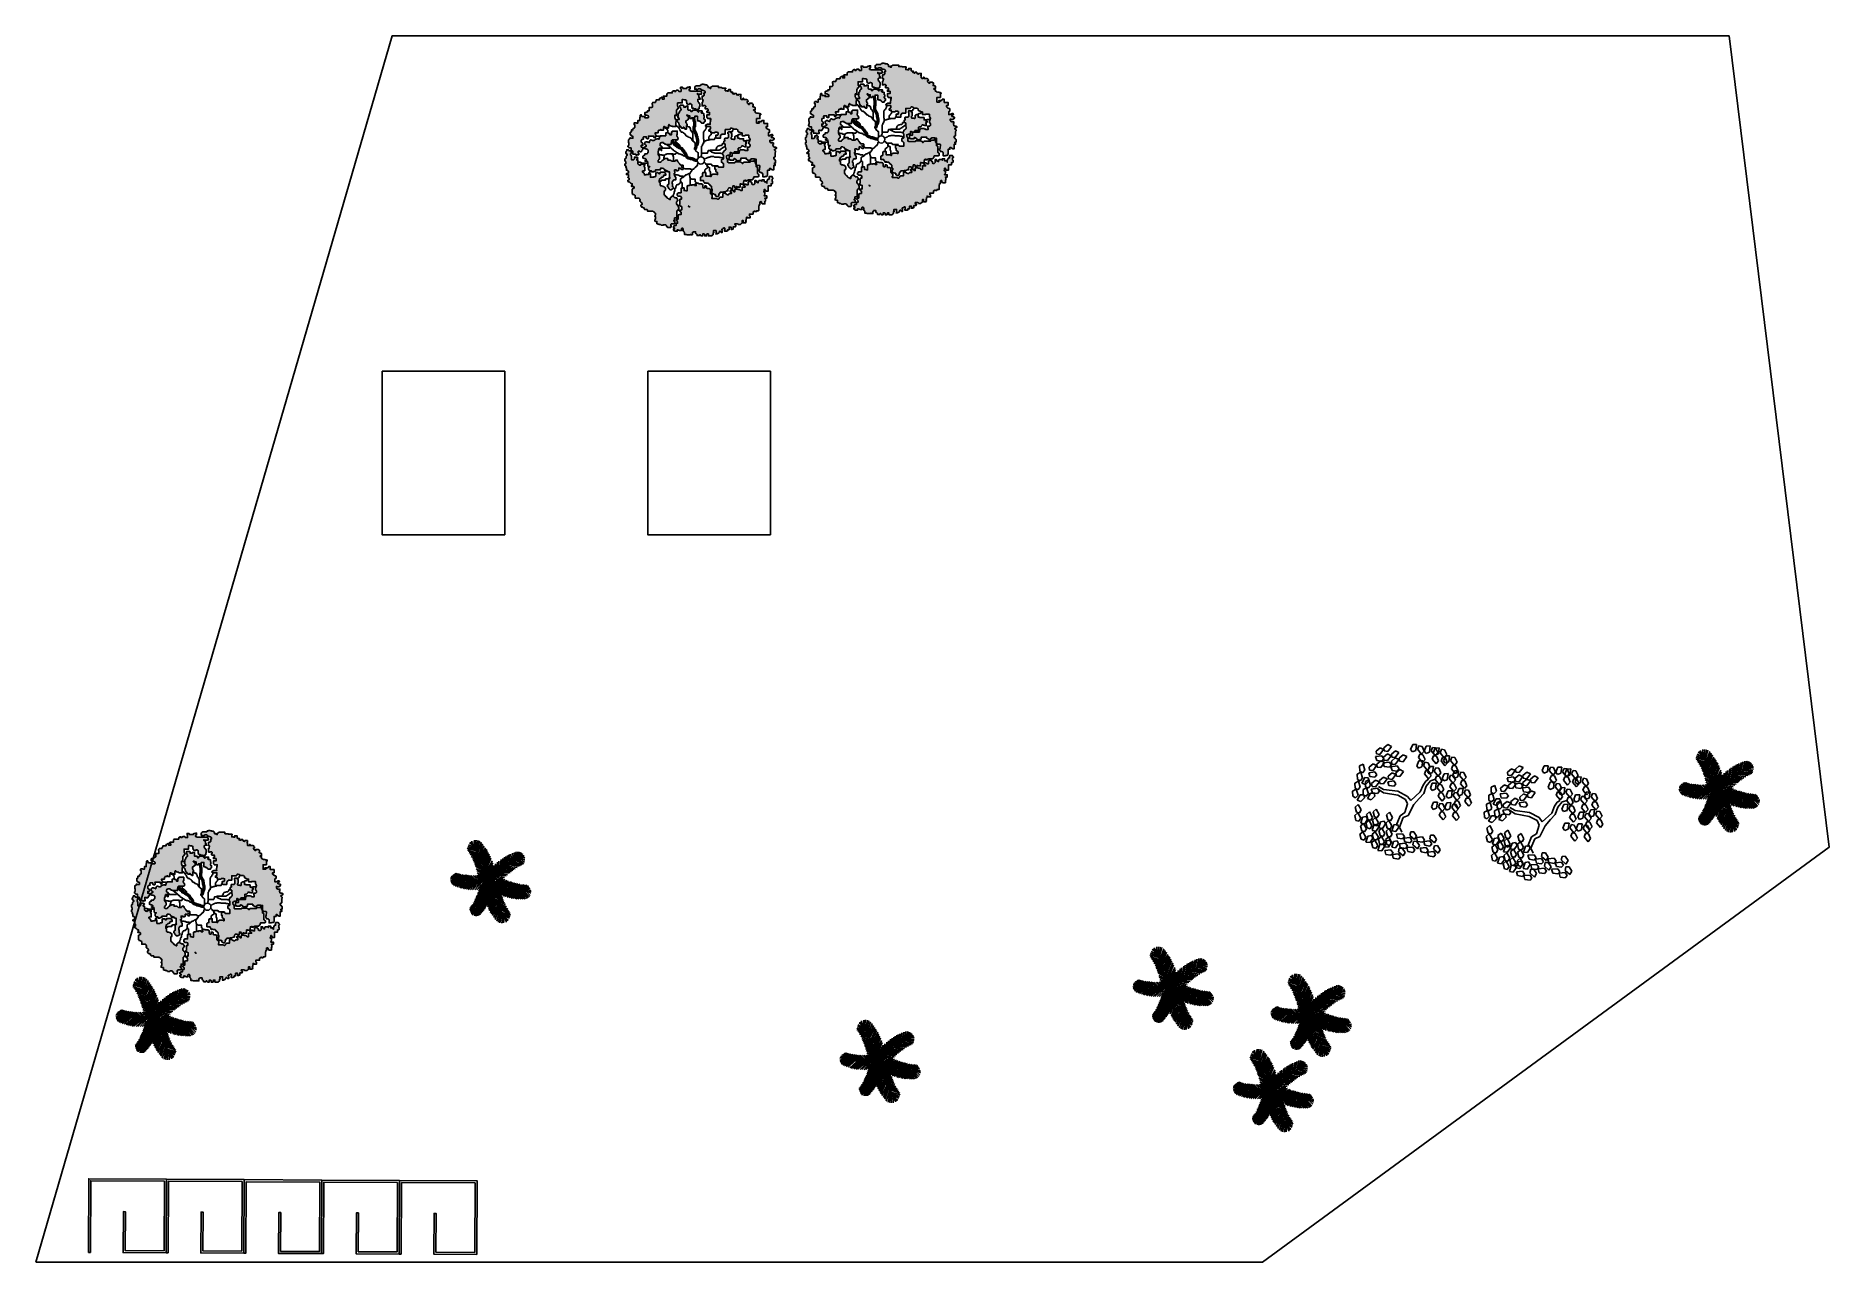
# Model space of a CAD drawing. Header units: millimetres. Extents: x -14813 to 141433, y -60308 to 84383.
# Drawn here: x 18299 to 62160, y 54383 to 84383 of the extents above; entities that cross this region are included whole.
import ezdxf

# ---------------------------------------------------------------- set-up
doc = ezdxf.new("R2010")
doc.units = ezdxf.units.MM
doc.layers.add('plant', color=114, linetype='Continuous')
doc.layers.add('zelen', color=69, linetype='Continuous')
for name, color, linetype, lineweight in [('раздевалки', 40, 'Continuous', 25), ('стены', 7, 'Continuous', 25), ('территория', 74, 'Continuous', 25)]:
    doc.layers.add(name, color=color, linetype=linetype, lineweight=lineweight)
pattern_1 = [(37.5, (7.89294, 546.02967), (-0.0160003, 0.48941324), [0, -0.38608, 0, -0.4318, 0, -0.41275]), (7.5, (7.89294, 546.0297), (0.4495233, 0.7168251), [0, -0.20828, 0, -0.34798, 0, -0.13335]), (327.5, (7.5805, 546.02967), (0.79099237, 0.0014372), [0, -0.127, 0, -0.4572, 0, -0.5969]), (317.5, (7.5805, 546.0297), (0.76355645, 0.2229293), [0, -0.0635, 0, -0.29972, 0, -0.3429])]

# ---------------------------------------------------------------- blocks, each defined once
blk = doc.blocks.new('tree_ris1')
at = {"layer": 'plant'}
h = blk.add_hatch(dxfattribs=at)
h.set_pattern_fill('AR-SAND', color=256, scale=0.01, style=0)
h.set_pattern_definition(pattern_1)
h.paths.add_polyline_path([(-16.88, 1.41), (-16.88, 1.61), (-17.67, 1.61), (-17.67, 2.4), (-17.77, 2.4), (-17.77, 2.5), (-18.17, 2.5), (-18.17, 3.29), (-18.66, 3.29), (-18.66, 3.39), (-18.76, 3.39), (-18.76, 3.49), (-18.86, 3.59), (-18.96, 3.59), (-18.96, 3.79), (-18.86, 3.79), (-18.86, 3.99), (-18.76, 3.99), (-18.76, 4.68), (-18.86, 4.68), (-18.86, 5.37), (-18.76, 5.47), (-18.66, 5.47), (-18.66, 5.57), (-18.56, 5.57), (-18.47, 5.67), (-18.47, 5.87), (-18.27, 5.87), (-18.27, 5.77), (-17.67, 5.77), (-17.67, 6.27), (-17.77, 6.27), (-17.77, 6.36), (-17.97, 6.36), (-17.97, 6.46), (-18.17, 6.46), (-18.17, 6.66), (-18.37, 6.66), (-18.37, 7.36), (-18.17, 7.36), (-18.17, 7.45), (-18.07, 7.45), (-18.07, 7.95), (-17.67, 7.95), (-17.67, 8.25), (-17.57, 8.35), (-17.37, 8.45), (-17.27, 8.55), (-17.18, 8.55), (-17.18, 9.34), (-17.37, 9.34), (-17.37, 9.73), (-17.27, 9.73), (-17.27, 9.83), (-16.78, 9.83), (-16.78, 9.73), (-16.38, 9.73), (-16.38, 10.43), (-15.89, 10.43), (-15.89, 11.22), (-15.79, 11.22), (-15.79, 11.82), (-15.69, 11.91), (-15.49, 11.91), (-15.49, 11.62), (-15.39, 11.62), (-15.39, 11.52), (-15.29, 11.52), (-15.29, 11.42), (-14.5, 11.42), (-14.5, 11.22), (-14.6, 11.22), (-14.6, 11.12), (-13.7, 11.12), (-13.7, 11.22), (-13.6, 11.22), (-13.6, 11.52), (-13.7, 11.52), (-13.7, 11.62), (-13.8, 11.62), (-13.9, 11.72), (-14, 11.72), (-14, 11.82), (-14.4, 11.82), (-14.4, 11.91), (-14.6, 11.91), (-14.6, 12.41), (-14.5, 12.41), (-14.5, 12.51), (-14.2, 12.51), (-14.2, 12.61), (-13.9, 12.61), (-13.9, 12.91), (-13.5, 12.91), (-13.5, 13), (-13.41, 13), (-13.41, 13.8), (-12.81, 13.8), (-12.61, 13.9), (-12.61, 14.59), (-12.71, 14.59), (-12.71, 14.89), (-12.61, 14.89), (-12.61, 14.99), (-12.51, 14.99), (-12.51, 15.09), (-11.82, 15.09), (-11.82, 15.28), (-11.72, 15.38), (-11.72, 15.48), (-11.62, 15.48), (-11.62, 15.78), (-10.73, 15.78), (-10.73, 16.18), (-10.53, 16.18), (-10.53, 16.27), (-10.43, 16.27), (-10.33, 16.37), (-10.23, 16.47), (-10.03, 16.47), (-10.03, 15.98), (-9.54, 15.98), (-9.54, 16.37), (-9.64, 16.37), (-9.64, 16.57), (-9.73, 16.57), (-9.73, 16.77), (-8.84, 16.77), (-8.84, 17.36), (-8.74, 17.36), (-8.74, 17.46), (-8.64, 17.46), (-8.64, 17.56), (-7.45, 17.56), (-7.45, 17.96), (-7.35, 17.96), (-7.35, 18.06), (-7.16, 18.06), (-7.16, 18.16), (-6.86, 18.16), (-6.86, 17.96), (-6.56, 17.96), (-6.56, 18.16), (-6.36, 18.16), (-6.36, 18.26), (-5.87, 18.26), (-5.87, 18.16), (-5.77, 18.16), (-5.77, 17.96), (-5.17, 17.96), (-5.17, 18.65), (-5.27, 18.65), (-5.27, 19.05), (-4.87, 19.05), (-4.97, 19.05), (-4.77, 19.05), (-4.77, 18.95), (-4.68, 18.95), (-4.68, 18.75), (-3.68, 18.75), (-3.68, 18.95), (-3.58, 18.95), (-3.48, 19.05), (-3.09, 19.05), (-3.09, 19.15), (-2.79, 19.15), (-2.79, 18.65), (-3.09, 18.55), (-3.09, 18.26), (-2.99, 18.16), (-2.79, 18.16), (-2.69, 18.06), (-0.11, 18.06), (-0.01, 17.96), (0.09, 17.96), (0.09, 17.86), (0.19, 17.86), (0.19, 17.27), (-0.81, 17.27), (-0.81, 17.36), (-0.91, 17.36), (-0.91, 17.46), (-0.91, 17.17), (-0.71, 17.17), (-0.71, 17.07), (-0.61, 17.07), (-0.51, 16.97), (-0.51, 16.37), (-0.31, 16.37), (-0.31, 16.18), (-0.21, 16.08), (-0.11, 15.98), (-0.61, 15.98), (-0.61, 15.88), (-0.81, 15.88), (-0.81, 15.38), (-0.71, 15.38), (-0.71, 15.18), (-0.61, 15.18), (-0.51, 15.09), (-0.51, 14.89), (-0.41, 14.89), (-0.41, 14.79), (-0.31, 14.79), (-0.31, 14), (-0.41, 14), (-0.41, 13.5), (-0.61, 13.5), (-0.61, 13.3), (-1.3, 13.3), (-1.3, 13.4), (-1.5, 13.4), (-1.8, 13.5), (-1.9, 13.6), (-2.29, 13.6), (-2.29, 13.8), (-2.39, 13.8), (-2.39, 14.59), (-2.49, 14.59), (-2.49, 14.69), (-2.69, 14.69), (-2.69, 14.79), (-2.99, 14.79), (-2.99, 14.69), (-3.09, 14.69), (-3.09, 14.59), (-3.48, 14.59), (-3.48, 14.69), (-3.58, 14.79), (-3.68, 14.79), (-3.68, 15.09), (-3.78, 15.09), (-3.78, 15.68), (-3.98, 15.68), (-3.98, 15.78), (-4.38, 15.78), (-4.68, 15.88), (-4.87, 15.88), (-4.87, 14.99), (-4.97, 14.99), (-4.87, 14.99), (-6.06, 14.99), (-6.06, 14.09), (-5.96, 14.09), (-5.96, 14), (-5.87, 13.9), (-5.87, 13.5), (-5.96, 13.5), (-5.96, 13.4), (-6.16, 13.4), (-6.16, 13.2), (-6.26, 13.1), (-6.36, 13.1), (-6.36, 11.82), (-6.26, 11.82), (-6.26, 11.72), (-6.56, 11.72), (-6.66, 11.82), (-6.76, 11.82), (-6.76, 11.02), (-6.66, 11.02), (-6.66, 10.73), (-6.56, 10.73), (-6.56, 10.63), (-6.46, 10.63), (-6.46, 10.03), (-6.56, 10.03), (-6.56, 9.14), (-6.46, 9.14), (-6.46, 8.84), (-7.45, 8.84), (-7.45, 8.94), (-7.75, 8.94), (-7.85, 9.04), (-8.05, 9.04), (-8.05, 9.14), (-8.15, 9.14), (-8.15, 9.24), (-8.25, 9.24), (-8.25, 9.34), (-8.35, 9.34), (-8.35, 9.14), (-8.45, 9.14), (-8.45, 8.45), (-8.74, 8.45), (-8.74, 8.55), (-9.14, 8.55), (-9.14, 8.64), (-9.34, 8.64), (-9.34, 8.74), (-9.44, 8.74), (-9.44, 8.84), (-9.64, 8.84), (-9.64, 8.55), (-9.73, 8.55), (-9.73, 7.85), (-10.33, 7.85), (-10.33, 8.05), (-10.53, 8.05), (-10.53, 7.85), (-11.02, 7.85), (-11.02, 7.65), (-11.12, 7.65), (-11.12, 7.16), (-11.92, 7.16), (-11.92, 6.96), (-11.82, 6.96), (-11.82, 6.76), (-11.72, 6.66), (-11.62, 6.56), (-11.62, 6.46), (-11.72, 6.46), (-11.72, 6.17), (-11.82, 6.07), (-11.82, 5.97), (-12.21, 5.97), (-12.21, 6.36), (-13.7, 6.36), (-13.6, 6.27), (-13.6, 5.77), (-13.7, 5.77), (-13.7, 5.67), (-14, 5.67), (-14.1, 5.77), (-14.2, 5.77), (-14.2, 6.17), (-14.89, 6.17), (-14.99, 6.07), (-14.99, 5.77), (-14.89, 5.67), (-14.89, 5.57), (-15.09, 5.57), (-15.19, 5.47), (-15.39, 5.47), (-15.39, 5.37), (-15.49, 5.27), (-15.49, 4.78), (-15.39, 4.68), (-15.29, 4.68), (-15.29, 4.58), (-15.19, 4.58), (-15.09, 4.48), (-15.09, 3.99), (-15.49, 3.99), (-15.49, 3.49), (-15.19, 3.49), (-15.19, 3.39), (-15.09, 3.39), (-15.09, 2.9), (-15.19, 2.9), (-15.19, 2.7), (-15.29, 2.7), (-15.39, 2.6), (-15.39, 2.4), (-15.49, 2.4), (-15.49, 2.3), (-15.89, 2.3), (-15.89, 2.4), (-16.28, 2.4), (-16.28, 1.91), (-16.18, 1.91), (-16.18, 1.51), (-16.58, 1.51)])
h = blk.add_hatch(dxfattribs=at)
h.set_pattern_fill('AR-SAND', color=256, scale=0.01, style=0)
h.set_pattern_definition(pattern_1)
edge = h.paths.add_edge_path()
edge.add_line((0.29, 14.99), (0.29, 15.09))
edge.add_line((0.29, 15.09), (0.38, 15.09))
edge.add_line((0.38, 15.09), (0.38, 15.18))
edge.add_line((0.38, 15.18), (0.48, 15.18))
edge.add_line((0.48, 15.18), (0.48, 15.58))
edge.add_line((0.48, 15.58), (0.58, 15.58))
edge.add_line((0.58, 15.58), (0.58, 15.78))
edge.add_line((0.58, 15.78), (0.48, 15.78))
edge.add_line((0.48, 15.78), (0.48, 15.88))
edge.add_line((0.48, 15.88), (0.29, 15.88))
edge.add_line((0.29, 15.88), (0.29, 16.77))
edge.add_line((0.29, 16.77), (0.68, 16.77))
edge.add_line((0.68, 16.77), (0.68, 16.87))
edge.add_line((0.68, 16.87), (0.78, 16.87))
edge.add_line((0.78, 16.87), (0.78, 16.97))
edge.add_line((0.78, 16.97), (0.88, 16.97))
edge.add_line((0.88, 16.97), (0.88, 17.27))
edge.add_line((0.88, 17.27), (0.78, 17.27))
edge.add_line((0.78, 17.27), (0.78, 17.56))
edge.add_line((0.78, 17.56), (1.08, 17.56))
edge.add_line((1.08, 17.56), (1.08, 17.96))
edge.add_line((1.08, 17.96), (0.98, 17.96))
edge.add_line((0.98, 17.96), (0.98, 18.06))
edge.add_line((0.98, 18.06), (0.88, 18.16))
edge.add_line((0.88, 18.16), (0.68, 18.16))
edge.add_line((0.68, 18.16), (0.58, 18.26))
edge.add_line((0.58, 18.26), (0.29, 18.26))
edge.add_line((0.29, 18.26), (0.19, 18.36))
edge.add_line((0.19, 18.36), (0.09, 18.36))
edge.add_line((0.09, 18.36), (0.09, 18.55))
edge.add_line((0.09, 18.55), (-0.11, 18.55))
edge.add_line((-0.11, 18.55), (-0.11, 18.65))
edge.add_line((-0.11, 18.65), (-0.71, 18.65))
edge.add_line((-0.71, 18.65), (-0.71, 18.55))
edge.add_line((-0.71, 18.55), (-0.81, 18.45))
edge.add_line((-0.81, 18.45), (-0.91, 18.45))
edge.add_line((-0.91, 18.45), (-0.91, 18.36))
edge.add_line((-0.91, 18.36), (-1.1, 18.36))
edge.add_line((-1.1, 18.36), (-1.1, 18.55))
edge.add_line((-1.1, 18.55), (-1.6, 18.55))
edge.add_line((-1.6, 18.55), (-1.6, 19.15))
edge.add_line((-1.6, 19.15), (-1.5, 19.15))
edge.add_line((-1.5, 19.15), (-1.5, 19.25))
edge.add_line((-1.5, 19.25), (-1.4, 19.25))
edge.add_line((-1.4, 19.25), (-1.4, 19.35))
edge.add_line((-1.4, 19.35), (-1.3, 19.35))
edge.add_line((-1.3, 19.35), (-1.3, 19.45))
edge.add_line((-1.3, 19.45), (-0.21, 19.45))
edge.add_line((-0.21, 19.45), (-0.21, 19.54))
edge.add_line((-0.21, 19.54), (-0.11, 19.54))
edge.add_line((-0.11, 19.54), (-0.01, 19.64))
edge.add_line((-0.01, 19.64), (-0.01, 19.74))
edge.add_line((-0.01, 19.74), (0.29, 19.74))
edge.add_line((0.29, 19.74), (0.29, 19.84))
edge.add_line((0.29, 19.84), (0.68, 19.84))
edge.add_line((0.68, 19.84), (0.78, 19.74))
edge.add_line((0.78, 19.74), (1.08, 19.74))
edge.add_line((1.08, 19.74), (1.08, 19.64))
edge.add_line((1.08, 19.64), (1.57, 19.64))
edge.add_line((1.57, 19.64), (1.67, 19.54))
edge.add_line((1.67, 19.54), (1.67, 19.45))
edge.add_line((1.67, 19.45), (1.77, 19.45))
edge.add_line((1.77, 19.45), (1.87, 19.35))
edge.add_line((1.87, 19.35), (1.87, 18.95))
edge.add_line((1.87, 18.95), (2.27, 18.95))
edge.add_line((2.27, 18.95), (2.27, 18.85))
edge.add_line((2.27, 18.85), (2.37, 18.85))
edge.add_line((2.37, 18.85), (2.37, 18.75))
edge.add_line((2.37, 18.75), (2.57, 18.75))
edge.add_line((2.57, 18.75), (2.57, 18.85))
edge.add_line((2.57, 18.85), (2.47, 18.85))
edge.add_line((2.47, 18.85), (2.47, 19.05))
edge.add_line((2.47, 19.05), (2.57, 19.05))
edge.add_line((2.57, 19.05), (2.67, 19.15))
edge.add_line((2.67, 19.15), (2.77, 19.15))
edge.add_line((2.77, 19.15), (2.86, 19.25))
edge.add_line((2.86, 19.25), (2.96, 19.25))
edge.add_line((2.96, 19.25), (2.96, 19.35))
edge.add_line((2.96, 19.35), (4.55, 19.35))
edge.add_line((4.55, 19.35), (4.55, 18.95))
edge.add_line((4.55, 18.95), (5.44, 18.95))
edge.add_line((5.44, 18.95), (5.44, 18.85))
edge.add_line((5.44, 18.85), (6.44, 18.85))
edge.add_line((6.44, 18.85), (6.44, 18.65))
edge.add_line((6.44, 18.65), (6.34, 18.65))
edge.add_line((6.34, 18.65), (6.34, 18.16))
edge.add_line((6.34, 18.16), (6.83, 18.16))
edge.add_line((6.83, 18.16), (6.83, 18.06))
edge.add_line((6.83, 18.06), (7.13, 18.06))
edge.add_line((7.13, 18.06), (7.13, 18.45))
edge.add_line((7.13, 18.45), (7.73, 18.45))
edge.add_line((7.73, 18.45), (7.73, 17.86))
edge.add_line((7.73, 17.86), (7.92, 17.86))
edge.add_line((7.92, 17.86), (7.92, 17.76))
edge.add_line((7.92, 17.76), (8.32, 17.76))
edge.add_line((8.32, 17.76), (8.32, 17.66))
edge.add_line((8.32, 17.66), (8.22, 17.56))
edge.add_line((8.22, 17.56), (8.22, 17.36))
edge.add_line((8.22, 17.36), (8.52, 17.36))
edge.add_line((8.52, 17.36), (8.52, 17.27))
edge.add_line((8.52, 17.27), (8.72, 17.27))
edge.add_line((8.72, 17.27), (8.72, 17.46))
edge.add_line((8.72, 17.46), (9.21, 17.46))
edge.add_line((9.21, 17.46), (9.21, 17.27))
edge.add_line((9.21, 17.27), (9.31, 17.27))
edge.add_line((9.31, 17.27), (9.31, 17.07))
edge.add_line((9.31, 17.07), (9.61, 17.07))
edge.add_line((9.61, 17.07), (9.61, 16.97))
edge.add_line((9.61, 16.97), (9.71, 16.97))
edge.add_line((9.71, 16.97), (9.71, 17.17))
edge.add_line((9.71, 17.17), (10.4, 17.17))
edge.add_line((10.4, 17.17), (10.4, 16.77))
edge.add_line((10.4, 16.77), (10.31, 16.77))
edge.add_line((10.31, 16.77), (10.31, 16.57))
edge.add_line((10.31, 16.57), (10.4, 16.57))
edge.add_line((10.4, 16.57), (10.4, 15.98))
edge.add_line((10.4, 15.98), (10.5, 15.98))
edge.add_line((10.5, 15.98), (10.5, 15.88))
edge.add_line((10.5, 15.88), (10.9, 15.88))
edge.add_line((10.9, 15.88), (10.9, 16.08))
edge.add_line((10.9, 16.08), (11, 16.18))
edge.add_line((11, 16.18), (11.1, 16.18))
edge.add_line((11.1, 16.18), (11.1, 15.88))
edge.add_line((11.1, 15.88), (11.89, 15.88))
edge.add_line((11.89, 15.88), (11.99, 15.78))
edge.add_line((11.99, 15.78), (12.09, 15.78))
edge.add_line((12.09, 15.78), (12.09, 15.68))
edge.add_line((12.09, 15.68), (12.19, 15.58))
edge.add_line((12.19, 15.58), (12.29, 15.48))
edge.add_line((12.29, 15.48), (12.29, 15.38))
edge.add_line((12.29, 15.38), (12.19, 15.38))
edge.add_line((12.19, 15.38), (12.19, 15.28))
edge.add_line((12.19, 15.28), (11.99, 15.28))
edge.add_line((11.99, 15.28), (11.99, 15.09))
edge.add_line((11.99, 15.09), (12.09, 14.99))
edge.add_line((12.09, 14.99), (12.09, 14.89))
edge.add_line((12.09, 14.89), (12.19, 14.79))
edge.add_line((12.19, 14.79), (12.29, 14.79))
edge.add_line((12.29, 14.79), (12.29, 14.69))
edge.add_line((12.29, 14.69), (12.39, 14.69))
edge.add_line((12.39, 14.69), (12.39, 14.59))
edge.add_line((12.39, 14.59), (12.59, 14.59))
edge.add_line((12.59, 14.59), (12.59, 14.89))
edge.add_line((12.59, 14.89), (13.28, 14.89))
edge.add_line((13.28, 14.89), (13.38, 14.79))
edge.add_line((13.38, 14.79), (13.38, 14.69))
edge.add_line((13.38, 14.69), (13.58, 14.69))
edge.add_line((13.58, 14.69), (13.58, 14.19))
edge.add_line((13.58, 14.19), (13.48, 14.19))
edge.add_line((13.48, 14.19), (13.48, 14))
edge.add_line((13.48, 14), (13.68, 14))
edge.add_line((13.68, 14), (13.78, 13.9))
edge.add_line((13.78, 13.9), (13.98, 13.9))
edge.add_line((13.98, 13.9), (14.08, 13.8))
edge.add_line((14.08, 13.8), (14.08, 13.2))
edge.add_line((14.08, 13.2), (13.68, 13.2))
edge.add_line((13.68, 13.2), (13.68, 13.1))
edge.add_line((13.68, 13.1), (13.78, 13))
edge.add_line((13.78, 13), (13.98, 13))
edge.add_line((13.98, 13), (13.98, 12.91))
edge.add_line((13.98, 12.91), (14.08, 12.91))
edge.add_line((14.08, 12.91), (14.08, 12.51))
edge.add_line((14.08, 12.51), (14.27, 12.51))
edge.add_line((14.27, 12.51), (14.27, 12.41))
edge.add_line((14.27, 12.41), (14.57, 12.31))
edge.add_line((14.57, 12.31), (14.97, 12.31))
edge.add_line((14.97, 12.31), (15.07, 12.21))
edge.add_line((15.07, 12.21), (15.36, 12.21))
edge.add_line((15.36, 12.21), (15.46, 12.11))
edge.add_line((15.46, 12.11), (15.56, 12.11))
edge.add_line((15.56, 12.11), (15.56, 11.91))
edge.add_line((15.56, 11.91), (15.36, 11.91))
edge.add_line((15.36, 11.91), (15.36, 10.92))
edge.add_line((15.36, 10.92), (14.47, 10.92))
edge.add_line((14.47, 10.92), (14.47, 9.73))
edge.add_line((14.47, 9.73), (15.17, 9.73))
edge.add_line((15.17, 9.73), (15.17, 9.83))
edge.add_line((15.17, 9.83), (15.27, 9.83))
edge.add_line((15.27, 9.83), (15.27, 9.93))
edge.add_line((15.27, 9.93), (15.17, 9.93))
edge.add_line((15.17, 9.93), (15.17, 10.03))
edge.add_line((15.17, 10.03), (14.97, 10.03))
edge.add_line((14.97, 10.03), (14.97, 10.13))
edge.add_line((14.97, 10.13), (15.76, 10.13))
edge.add_line((15.76, 10.13), (15.76, 10.23))
edge.add_line((15.76, 10.23), (15.86, 10.33))
edge.add_line((15.86, 10.33), (15.86, 10.43))
edge.add_line((15.86, 10.43), (16.36, 10.43))
edge.add_line((16.36, 10.43), (16.36, 9.64))
edge.add_line((16.36, 9.64), (17.35, 9.64))
edge.add_line((17.35, 9.64), (17.35, 8.84))
edge.add_line((17.35, 8.84), (16.95, 8.84))
edge.add_line((16.95, 8.84), (16.95, 8.45))
edge.add_line((16.95, 8.45), (17.05, 8.35))
edge.add_line((17.05, 8.35), (17.15, 8.35))
edge.add_line((17.15, 8.35), (17.15, 8.25))
edge.add_line((17.15, 8.25), (17.25, 8.25))
edge.add_line((17.25, 8.25), (17.35, 8.15))
edge.add_line((17.35, 8.15), (17.45, 8.15))
edge.add_line((17.45, 8.15), (17.55, 8.05))
edge.add_line((17.55, 8.05), (17.75, 8.05))
edge.add_line((17.75, 8.05), (17.75, 7.95))
edge.add_line((17.75, 7.95), (17.85, 7.95))
edge.add_line((17.85, 7.95), (17.85, 7.36))
edge.add_line((17.85, 7.36), (17.65, 7.36))
edge.add_line((17.65, 7.36), (17.65, 7.26))
edge.add_line((17.65, 7.26), (17.55, 7.26))
edge.add_line((17.55, 7.26), (17.55, 6.46))
edge.add_line((17.55, 6.46), (17.94, 6.46))
edge.add_line((17.94, 6.46), (18.04, 6.56))
edge.add_line((18.04, 6.56), (18.14, 6.66))
edge.add_line((18.14, 6.66), (18.24, 6.66))
edge.add_line((18.24, 6.66), (18.34, 6.76))
edge.add_line((18.34, 6.76), (18.64, 6.76))
edge.add_line((18.64, 6.76), (18.64, 6.56))
edge.add_line((18.64, 6.56), (18.74, 6.56))
edge.add_line((18.74, 6.56), (18.74, 6.46))
edge.add_line((18.74, 6.46), (18.64, 6.36))
edge.add_line((18.64, 6.36), (18.44, 6.36))
edge.add_line((18.44, 6.36), (18.44, 6.27))
edge.add_line((18.44, 6.27), (18.34, 6.27))
edge.add_line((18.34, 6.27), (18.34, 5.97))
edge.add_line((18.34, 5.97), (18.64, 5.97))
edge.add_line((18.64, 5.97), (18.74, 5.87))
edge.add_line((18.74, 5.87), (18.84, 5.87))
edge.add_line((18.84, 5.87), (18.84, 5.77))
edge.add_line((18.84, 5.77), (19.04, 5.77))
edge.add_line((19.04, 5.77), (19.04, 5.57))
edge.add_line((19.04, 5.57), (18.94, 5.47))
edge.add_line((18.94, 5.47), (18.94, 5.37))
edge.add_line((18.94, 5.37), (18.74, 5.37))
edge.add_line((18.74, 5.37), (18.74, 5.27))
edge.add_line((18.74, 5.27), (18.64, 5.18))
edge.add_line((18.64, 5.18), (18.14, 5.18))
edge.add_line((18.14, 5.18), (18.14, 5.27))
edge.add_line((18.14, 5.27), (17.94, 5.27))
edge.add_line((17.94, 5.27), (17.94, 4.88))
edge.add_line((17.94, 4.88), (18.04, 4.78))
edge.add_line((18.04, 4.78), (18.04, 4.68))
edge.add_line((18.04, 4.68), (18.24, 4.68))
edge.add_line((18.24, 4.68), (18.24, 4.58))
edge.add_line((18.24, 4.58), (18.84, 4.58))
edge.add_line((18.84, 4.58), (18.84, 4.18))
edge.add_line((18.84, 4.18), (18.74, 4.18))
edge.add_line((18.74, 4.18), (18.74, 3.89))
edge.add_line((18.74, 3.89), (18.84, 3.79))
edge.add_line((18.84, 3.79), (18.84, 3.59))
edge.add_line((18.84, 3.59), (19.04, 3.59))
edge.add_line((19.04, 3.59), (19.04, 3.49))
edge.add_line((19.04, 3.49), (19.43, 3.49))
edge.add_line((19.43, 3.49), (19.53, 3.39))
edge.add_line((19.53, 3.39), (19.63, 3.39))
edge.add_line((19.63, 3.39), (19.63, 3.09))
edge.add_line((19.63, 3.09), (19.53, 3.09))
edge.add_line((19.53, 3.09), (19.43, 3))
edge.add_line((19.43, 3), (19.33, 3))
edge.add_line((19.33, 3), (19.33, 2.9))
edge.add_line((19.33, 2.9), (19.13, 2.9))
edge.add_line((19.13, 2.9), (19.13, 2.7))
edge.add_line((19.13, 2.7), (19.23, 2.6))
edge.add_line((19.23, 2.6), (19.33, 2.5))
edge.add_line((19.33, 2.5), (19.43, 2.5))
edge.add_line((19.43, 2.5), (19.43, 2.2))
edge.add_line((19.43, 2.2), (19.33, 2.1))
edge.add_line((19.33, 2.1), (19.33, 1.01))
edge.add_line((19.33, 1.01), (19.23, 1.01))
edge.add_line((19.23, 1.01), (19.23, 0.91))
edge.add_line((19.23, 0.91), (19.13, 0.91))
edge.add_line((19.13, 0.91), (19.13, 0.82))
edge.add_line((19.13, 0.82), (18.94, 0.82))
edge.add_line((18.94, 0.82), (18.94, 0.42))
edge.add_line((18.94, 0.42), (19.04, 0.42))
edge.add_line((19.04, 0.42), (19.13, 0.32))
edge.add_line((19.13, 0.32), (19.23, 0.32))
edge.add_line((19.23, 0.32), (19.23, 0.12))
edge.add_line((19.23, 0.12), (19.33, 0.12))
edge.add_line((19.33, 0.12), (19.33, 0.02))
edge.add_line((19.33, 0.02), (19.43, 0.02))
edge.add_line((19.43, 0.02), (19.43, -0.67))
edge.add_line((19.43, -0.67), (19.13, -0.67))
edge.add_line((19.13, -0.67), (19.13, -0.87))
edge.add_line((19.13, -0.87), (19.23, -0.87))
edge.add_line((19.23, -0.87), (19.23, -0.97))
edge.add_line((19.23, -0.97), (19.33, -0.97))
edge.add_line((19.33, -0.97), (19.33, -1.27))
edge.add_line((19.33, -1.27), (18.94, -1.27))
edge.add_line((18.94, -1.27), (18.94, -2.45))
edge.add_line((18.94, -2.45), (18.54, -2.45))
edge.add_line((18.54, -2.45), (18.54, -2.36))
edge.add_line((18.54, -2.36), (18.34, -2.36))
edge.add_line((18.34, -2.36), (18.34, -2.26))
edge.add_line((18.34, -2.26), (18.24, -2.26))
edge.add_line((18.24, -2.26), (18.24, -2.16))
edge.add_line((18.24, -2.16), (18.14, -2.16))
edge.add_line((18.14, -2.16), (18.14, -2.06))
edge.add_line((18.14, -2.06), (17.85, -2.06))
edge.add_line((17.85, -2.06), (17.85, -2.55))
edge.add_line((17.85, -2.55), (17.35, -2.55))
edge.add_line((17.35, -2.55), (17.35, -3.84))
edge.add_line((17.35, -3.84), (17.25, -3.94))
edge.add_line((17.25, -3.94), (17.25, -4.04))
edge.add_line((17.25, -4.04), (17.15, -4.14))
edge.add_line((17.15, -4.14), (16.75, -4.14))
edge.add_line((16.75, -4.14), (16.65, -4.24))
edge.add_line((16.65, -4.24), (16.06, -4.24))
edge.add_line((16.06, -4.24), (16.06, -3.45))
edge.add_line((16.06, -3.45), (15.96, -3.35))
edge.add_line((15.96, -3.35), (15.96, -3.25))
edge.add_line((15.96, -3.25), (15.86, -3.25))
edge.add_line((15.86, -3.25), (15.76, -3.15))
edge.add_line((15.76, -3.15), (15.36, -3.15))
edge.add_line((15.36, -3.15), (15.36, -2.95))
edge.add_line((15.36, -2.95), (15.27, -2.95))
edge.add_line((15.27, -2.95), (15.27, -2.85))
edge.add_line((15.27, -2.85), (15.17, -2.75))
edge.add_line((15.17, -2.75), (15.17, -2.36))
edge.add_line((15.17, -2.36), (15.27, -2.36))
edge.add_line((15.27, -2.36), (15.27, -1.86))
edge.add_line((15.27, -1.86), (15.36, -1.76))
edge.add_line((15.36, -1.76), (15.36, -1.36))
edge.add_line((15.36, -1.36), (15.27, -1.27))
edge.add_line((15.27, -1.27), (14.57, -1.27))
edge.add_line((14.57, -1.27), (14.57, -1.17))
edge.add_line((14.57, -1.17), (14.37, -1.17))
edge.add_line((14.37, -1.17), (14.37, 0.32))
edge.add_line((14.37, 0.32), (13.98, 0.32))
edge.add_line((13.98, 0.32), (13.88, 0.42))
edge.add_line((13.88, 0.42), (13.08, 0.42))
edge.add_line((13.08, 0.42), (13.08, 0.32))
edge.add_line((13.08, 0.32), (12.88, 0.32))
edge.add_line((12.88, 0.32), (12.88, 0.22))
edge.add_line((12.88, 0.22), (12.79, 0.12))
edge.add_line((12.79, 0.12), (12.69, 0.12))
edge.add_line((12.69, 0.12), (12.69, 0.02))
edge.add_line((12.69, 0.02), (12.29, 0.02))
edge.add_line((12.29, 0.02), (12.29, 0.12))
edge.add_line((12.29, 0.12), (12.09, 0.12))
edge.add_line((12.09, 0.12), (11.99, 0.22))
edge.add_line((11.99, 0.22), (11.99, 0.32))
edge.add_line((11.99, 0.32), (11.79, 0.32))
edge.add_line((11.79, 0.32), (11.79, 0.62))
edge.add_line((11.79, 0.62), (10.4, 0.62))
edge.add_line((10.4, 0.62), (10.4, 0.12))
edge.add_line((10.4, 0.12), (10.21, 0.12))
edge.add_line((10.21, 0.12), (10.21, 0.02))
edge.add_line((10.21, 0.02), (9.91, 0.02))
edge.add_line((9.91, 0.02), (9.91, -0.08))
edge.add_line((9.91, -0.08), (9.31, -0.08))
edge.add_line((9.31, -0.08), (9.31, 0.12))
edge.add_line((9.31, 0.12), (9.11, 0.12))
edge.add_line((9.11, 0.12), (9.11, 0.32))
edge.add_line((9.11, 0.32), (8.92, 0.32))
edge.add_line((8.92, 0.32), (8.92, 0.42))
edge.add_line((8.92, 0.42), (8.72, 0.42))
edge.add_line((8.72, 0.42), (8.72, 0.52))
edge.add_line((8.72, 0.52), (8.62, 0.52))
edge.add_line((8.62, 0.52), (8.52, 0.42))
edge.add_line((8.52, 0.42), (8.52, 0.12))
edge.add_line((8.52, 0.12), (7.63, 0.12))
edge.add_line((7.63, 0.12), (7.63, 0.22))
edge.add_line((7.63, 0.22), (7.23, 0.22))
edge.add_line((7.23, 0.22), (7.23, 0.52))
edge.add_line((7.23, 0.52), (7.33, 0.52))
edge.add_line((7.33, 0.52), (7.33, 1.11))
edge.add_line((7.33, 1.11), (8.12, 1.11))
edge.add_line((8.12, 1.11), (8.12, 1.91))
edge.add_line((8.12, 1.91), (9.91, 1.91))
edge.add_line((9.91, 1.91), (9.91, 2.3))
edge.add_line((9.91, 2.3), (10.01, 2.4))
edge.add_line((10.01, 2.4), (10.01, 2.5))
edge.add_line((10.01, 2.5), (10.11, 2.6))
edge.add_line((10.11, 2.6), (10.11, 2.7))
edge.add_line((10.11, 2.7), (10.21, 2.8))
edge.add_line((10.21, 2.8), (11.2, 2.8))
edge.add_line((11.2, 2.8), (11.3, 2.7))
edge.add_line((11.3, 2.7), (11.5, 2.7))
edge.add_line((11.5, 2.7), (11.5, 2.6))
edge.add_line((11.5, 2.6), (12.19, 2.6))
edge.add_line((12.19, 2.6), (12.19, 3))
edge.add_line((12.19, 3), (12.09, 3))
edge.add_line((12.09, 3), (12.09, 3.49))
edge.add_line((12.09, 3.49), (12.59, 3.49))
edge.add_line((12.59, 3.49), (12.59, 3.59))
edge.add_line((12.59, 3.59), (12.69, 3.69))
edge.add_line((12.69, 3.69), (12.79, 3.69))
edge.add_line((12.79, 3.69), (12.79, 4.09))
edge.add_line((12.79, 4.09), (12.69, 4.09))
edge.add_line((12.69, 4.09), (12.69, 4.28))
edge.add_line((12.69, 4.28), (12.59, 4.28))
edge.add_line((12.59, 4.28), (12.59, 4.38))
edge.add_line((12.59, 4.38), (12.49, 4.38))
edge.add_line((12.49, 4.38), (12.49, 4.78))
edge.add_line((12.49, 4.78), (12.59, 4.88))
edge.add_line((12.59, 4.88), (12.59, 5.18))
edge.add_line((12.59, 5.18), (12.69, 5.27))
edge.add_line((12.69, 5.27), (12.69, 5.37))
edge.add_line((12.69, 5.37), (12.79, 5.37))
edge.add_line((12.79, 5.37), (12.79, 5.57))
edge.add_line((12.79, 5.57), (12.69, 5.57))
edge.add_line((12.69, 5.57), (12.69, 5.77))
edge.add_line((12.69, 5.77), (12.59, 5.77))
edge.add_line((12.59, 5.77), (12.59, 5.87))
edge.add_line((12.59, 5.87), (12.49, 5.87))
edge.add_line((12.49, 5.87), (12.49, 6.56))
edge.add_line((12.49, 6.56), (11.5, 6.56))
edge.add_line((11.5, 6.56), (11.5, 6.46))
edge.add_line((11.5, 6.46), (10.7, 6.46))
edge.add_line((10.7, 6.46), (10.7, 7.16))
edge.add_line((10.7, 7.16), (10.31, 7.16))
edge.add_line((10.31, 7.16), (10.31, 7.26))
edge.add_line((10.31, 7.26), (10.11, 7.26))
edge.add_line((10.11, 7.26), (10.11, 7.36))
edge.add_line((10.11, 7.36), (9.91, 7.36))
edge.add_line((9.91, 7.36), (9.81, 7.45))
edge.add_line((9.81, 7.45), (9.71, 7.55))
edge.add_line((9.71, 7.55), (9.61, 7.55))
edge.add_line((9.61, 7.55), (9.61, 7.95))
edge.add_line((9.61, 7.95), (9.51, 7.95))
edge.add_line((9.51, 7.95), (9.41, 8.05))
edge.add_line((9.41, 8.05), (9.31, 8.15))
edge.add_line((9.31, 8.15), (8.52, 8.15))
edge.add_line((8.52, 8.15), (8.42, 8.25))
edge.add_line((8.42, 8.25), (8.32, 8.35))
edge.add_line((8.32, 8.35), (8.12, 8.35))
edge.add_line((8.12, 8.35), (8.02, 8.45))
edge.add_line((8.02, 8.45), (7.73, 8.45))
edge.add_line((7.73, 8.45), (7.73, 8.35))
edge.add_line((7.73, 8.35), (7.63, 8.25))
edge.add_line((7.63, 8.25), (7.63, 8.15))
edge.add_line((7.63, 8.15), (7.53, 8.15))
edge.add_line((7.53, 8.15), (7.53, 8.05))
edge.add_line((7.53, 8.05), (6.34, 8.05))
edge.add_line((6.34, 8.05), (6.34, 6.86))
edge.add_line((6.34, 6.86), (5.44, 6.86))
edge.add_line((5.44, 6.86), (5.44, 6.76))
edge.add_line((5.44, 6.76), (5.25, 6.76))
edge.add_line((5.25, 6.76), (5.25, 6.56))
edge.add_line((5.25, 6.56), (5.15, 6.56))
edge.add_line((5.15, 6.56), (5.05, 6.46))
edge.add_line((5.05, 6.46), (5.05, 5.77))
edge.add_line((5.05, 5.77), (4.06, 5.77))
edge.add_line((4.06, 5.77), (3.96, 5.87))
edge.add_line((3.96, 5.87), (3.86, 5.87))
edge.add_line((3.86, 5.87), (3.86, 6.56))
edge.add_line((3.86, 6.56), (4.35, 6.56))
edge.add_line((4.35, 6.56), (4.35, 6.76))
edge.add_line((4.35, 6.76), (4.45, 6.76))
edge.add_line((4.45, 6.76), (4.45, 7.26))
edge.add_line((4.45, 7.26), (4.25, 7.26))
edge.add_line((4.25, 7.26), (4.25, 7.36))
edge.add_line((4.25, 7.36), (3.66, 7.36))
edge.add_line((3.66, 7.36), (3.56, 7.26))
edge.add_line((3.56, 7.26), (3.56, 7.16))
edge.add_line((3.56, 7.16), (2.67, 7.16))
edge.add_line((2.67, 7.16), (2.67, 7.26))
edge.add_line((2.67, 7.26), (2.57, 7.26))
edge.add_line((2.57, 7.26), (2.57, 7.65))
edge.add_line((2.57, 7.65), (2.37, 7.65))
edge.add_line((2.37, 7.65), (2.47, 7.65))
edge.add_line((2.47, 7.65), (2.07, 7.65))
edge.add_line((2.07, 7.65), (2.07, 7.95))
edge.add_line((2.07, 7.95), (2.17, 8.05))
edge.add_line((2.17, 8.05), (2.27, 8.05))
edge.add_line((2.27, 8.05), (2.27, 8.15))
edge.add_line((2.27, 8.15), (2.47, 8.15))
edge.add_line((2.47, 8.15), (2.37, 8.15))
edge.add_line((2.37, 8.15), (2.37, 8.25))
edge.add_line((2.37, 8.25), (2.47, 8.25))
edge.add_line((2.47, 8.25), (2.47, 8.74))
edge.add_line((2.47, 8.74), (2.37, 8.84))
edge.add_line((2.37, 8.84), (2.47, 8.84))
edge.add_line((2.47, 8.84), (1.38, 8.84))
edge.add_line((1.38, 8.84), (1.38, 8.94))
edge.add_line((1.38, 8.94), (1.18, 8.94))
edge.add_line((1.18, 8.94), (1.18, 9.04))
edge.add_line((1.18, 9.04), (1.28, 9.04))
edge.add_line((1.28, 9.04), (1.28, 9.24))
edge.add_line((1.28, 9.24), (1.48, 9.24))
edge.add_line((1.48, 9.24), (1.48, 9.34))
edge.add_line((1.48, 9.34), (1.57, 9.34))
edge.add_line((1.57, 9.34), (1.67, 9.44))
edge.add_line((1.67, 9.44), (2.47, 9.44))
edge.add_line((2.47, 9.44), (2.37, 9.54))
edge.add_line((2.37, 9.54), (2.37, 10.03))
edge.add_line((2.37, 10.03), (2.47, 10.03))
edge.add_line((2.47, 10.03), (2.47, 10.53))
edge.add_line((2.47, 10.53), (2.37, 10.53))
edge.add_line((2.37, 10.53), (2.57, 10.53))
edge.add_line((2.57, 10.53), (2.57, 10.92))
edge.add_line((2.57, 10.92), (2.37, 10.92))
edge.add_line((2.37, 10.92), (2.47, 10.92))
edge.add_line((2.47, 10.92), (1.77, 10.92))
edge.add_line((1.77, 10.92), (1.77, 11.02))
edge.add_line((1.77, 11.02), (1.67, 11.12))
edge.add_line((1.67, 11.12), (1.57, 11.22))
edge.add_line((1.57, 11.22), (1.57, 11.91))
edge.add_line((1.57, 11.91), (2.27, 11.91))
edge.add_line((2.27, 11.91), (2.27, 12.51))
edge.add_line((2.27, 12.51), (1.57, 12.51))
edge.add_line((1.57, 12.51), (1.57, 12.81))
edge.add_line((1.57, 12.81), (1.67, 12.91))
edge.add_line((1.67, 12.91), (1.87, 12.91))
edge.add_line((1.87, 12.91), (1.87, 13.3))
edge.add_line((1.87, 13.3), (1.77, 13.3))
edge.add_line((1.77, 13.3), (1.77, 13.4))
edge.add_line((1.77, 13.4), (1.18, 13.4))
edge.add_line((1.18, 13.4), (1.18, 13.5))
edge.add_line((1.18, 13.5), (1.08, 13.5))
edge.add_line((1.08, 13.5), (1.08, 13.8))
edge.add_line((1.08, 13.8), (1.18, 13.9))
edge.add_line((1.18, 13.9), (1.28, 13.9))
edge.add_line((1.28, 13.9), (1.28, 14.09))
edge.add_line((1.28, 14.09), (1.18, 14.19))
edge.add_line((1.18, 14.19), (1.08, 14.19))
edge.add_line((1.08, 14.19), (1.08, 14.29))
edge.add_line((1.08, 14.29), (0.68, 14.29))
edge.add_line((0.68, 14.29), (0.68, 14.19))
edge.add_line((0.68, 14.19), (0.29, 14.19))
edge.add_line((0.29, 14.19), (0.29, 14.29))
h = blk.add_hatch(dxfattribs=at)
h.set_pattern_fill('AR-SAND', color=256, scale=0.01, style=0)
h.set_pattern_definition(pattern_1)
h.paths.add_polyline_path([(-5.67, 9.14), (-5.67, 9.44), (-5.77, 9.54), (-5.77, 9.83), (-5.87, 9.83), (-5.87, 9.93), (-5.96, 9.93), (-5.96, 10.03), (-6.06, 10.13), (-6.16, 10.13), (-6.16, 10.43), (-6.26, 10.43), (-6.26, 10.63), (-5.67, 10.63), (-5.67, 10.92), (-5.77, 10.92), (-5.77, 11.12), (-5.87, 11.12), (-5.96, 11.22), (-5.96, 11.52), (-5.87, 11.52), (-5.87, 12.21), (-5.77, 12.31), (-5.67, 12.31), (-5.67, 12.51), (-5.57, 12.51), (-5.57, 12.81), (-5.47, 12.91), (-5.37, 12.91), (-5.37, 13), (-5.27, 13.1), (-5.17, 13.1), (-5.17, 13.4), (-5.27, 13.4), (-5.27, 13.7), (-5.37, 13.7), (-5.37, 13.8), (-5.47, 13.9), (-5.47, 14.29), (-5.37, 14.29), (-5.37, 14.39), (-4.58, 14.39), (-4.58, 14.29), (-4.48, 14.29), (-4.48, 13.9), (-3.88, 13.9), (-3.88, 14.09), (-3.39, 14.09), (-3.39, 13.2), (-3.29, 13.2), (-3.29, 13.1), (-2.69, 13.1), (-2.59, 13), (-2.59, 12.71), (-2.29, 12.71), (-2.29, 12.81), (-2.19, 12.81), (-2.19, 13), (-2.1, 13), (-2.1, 13.1), (-1.3, 13.1), (-1.1, 13), (-0.91, 13), (-0.91, 12.91), (-0.81, 12.91), (-0.81, 12.71), (-0.71, 12.71), (-0.71, 12.61), (-0.61, 12.61), (-0.61, 12.91), (0.29, 12.91), (0.29, 12.61), (0.19, 12.61), (0.19, 12.51), (0.09, 12.51), (0.09, 12.41), (0.19, 12.41), (0.19, 12.31), (0.58, 12.31), (0.68, 12.21), (0.78, 12.21), (0.78, 11.62), (0.88, 11.62), (0.88, 11.12), (0.78, 11.12), (0.78, 10.82), (0.88, 10.73), (0.88, 10.63), (1.08, 10.63), (1.08, 10.13), (0.98, 10.13), (0.98, 10.03), (0.88, 10.03), (0.88, 9.93), (0.78, 9.93), (0.78, 9.73), (0.19, 9.73), (0.09, 9.83), (0.09, 9.93), (-0.01, 9.93), (-0.01, 10.03), (-0.11, 10.03), (-0.11, 10.13), (-0.21, 10.13), (-0.21, 10.23), (-0.51, 10.23), (-0.51, 10.33), (-0.91, 10.33), (-0.91, 11.52), (-1.6, 11.52), (-1.6, 11.12), (-2.39, 11.12), (-2.39, 10.92), (-2.79, 10.92), (-2.79, 11.02), (-2.89, 11.12), (-2.89, 11.62), (-3.19, 11.62), (-3.29, 11.72), (-3.48, 11.72), (-3.48, 11.82), (-3.68, 11.82), (-3.68, 11.72), (-3.58, 11.72), (-3.58, 11.62), (-3.39, 11.52), (-3.39, 11.42), (-3.29, 11.42), (-3.19, 11.32), (-3.19, 10.73), (-3.29, 10.73), (-3.29, 10.63), (-3.48, 10.63), (-3.48, 10.53), (-3.58, 10.53), (-3.68, 10.43), (-3.68, 10.33), (-3.88, 10.33), (-3.88, 9.83), (-3.78, 9.83), (-3.78, 9.54), (-3.68, 9.54), (-3.68, 9.44), (-3.58, 9.44), (-3.58, 9.04), (-3.68, 9.04), (-3.68, 8.94), (-3.78, 8.94), (-3.78, 8.15), (-4.08, 8.15), (-4.08, 8.25), (-4.28, 8.25), (-4.28, 8.45), (-4.38, 8.55), (-4.48, 8.64), (-4.58, 8.64), (-4.58, 8.45), (-5.07, 8.45), (-5.07, 8.55), (-5.17, 8.55), (-5.17, 8.64)])
h.paths.add_polyline_path([(-9.54, -2.36), (-9.54, -2.26), (-9.64, -2.16), (-9.64, -2.06), (-9.83, -2.06), (-10.03, -1.96), (-10.43, -1.96), (-10.43, -2.06), (-10.53, -2.06), (-10.53, -2.45), (-11.82, -2.45), (-11.82, -2.85), (-12.31, -2.85), (-12.31, -2.95), (-12.81, -2.95), (-12.81, -2.75), (-12.91, -2.75), (-12.91, -2.65), (-13.01, -2.65), (-12.91, -2.65), (-13.41, -2.65), (-13.41, -2.45), (-13.5, -2.45), (-13.5, -2.36), (-13.6, -2.36), (-13.6, -1.76), (-13.41, -1.76), (-13.41, -1.66), (-13.31, -1.66), (-13.31, -1.56), (-13.7, -1.56), (-13.8, -1.46), (-13.8, -0.57), (-13.9, -0.47), (-13.9, -0.18), (-14.5, -0.18), (-14.5, 0.02), (-14.4, 0.02), (-14.3, 0.12), (-14.2, 0.12), (-14.2, 0.32), (-14.3, 0.32), (-14.3, 0.42), (-14.4, 0.42), (-14.5, 0.52), (-14.79, 0.52), (-14.89, 0.62), (-15.09, 0.62), (-15.09, 1.11), (-14.99, 1.21), (-14.89, 1.31), (-14.79, 1.31), (-14.7, 1.41), (-14.6, 1.41), (-14.6, 1.71), (-14, 1.71), (-13.9, 1.81), (-13.9, 1.91), (-13.8, 2), (-13.8, 2.1), (-13.7, 2.1), (-13.7, 2.7), (-13.8, 2.8), (-13.9, 2.8), (-13.9, 2.9), (-14.2, 3), (-14.4, 3), (-14.6, 3.09), (-14.7, 3.09), (-14.79, 3.19), (-14.99, 3.19), (-14.89, 3.29), (-14.79, 3.39), (-14.7, 3.39), (-14.7, 3.49), (-14.5, 3.49), (-14.5, 3.59), (-14.3, 3.59), (-14.3, 3.69), (-14.2, 3.69), (-14.2, 3.99), (-14.4, 3.99), (-14.4, 4.09), (-14.5, 4.18), (-14.6, 4.18), (-14.6, 4.68), (-14.5, 4.68), (-14.5, 4.78), (-14.4, 4.78), (-14.3, 4.88), (-13.9, 4.88), (-13.9, 4.78), (-13.5, 4.78), (-13.5, 4.68), (-13.41, 4.68), (-13.41, 4.88), (-13.31, 4.98), (-13.31, 5.18), (-13.21, 5.27), (-13.11, 5.37), (-13.01, 5.37), (-13.11, 5.37), (-12.91, 5.37), (-12.81, 5.27), (-12.71, 5.27), (-12.61, 5.18), (-12.21, 5.18), (-12.21, 5.27), (-12.02, 5.27), (-12.02, 5.37), (-11.92, 5.47), (-11.82, 5.47), (-11.82, 5.57), (-11.52, 5.57), (-11.42, 5.67), (-11.02, 5.67), (-11.02, 5.57), (-10.83, 5.57), (-10.83, 5.87), (-10.73, 5.87), (-10.73, 6.17), (-10.63, 6.17), (-10.63, 6.27), (-10.53, 6.27), (-10.53, 6.46), (-9.14, 6.46), (-9.14, 7.16), (-8.94, 7.16), (-8.84, 7.26), (-8.54, 7.26), (-8.54, 7.16), (-8.45, 7.16), (-8.45, 7.06), (-8.15, 7.06), (-8.05, 6.96), (-8.05, 6.66), (-7.65, 6.66), (-7.65, 7.45), (-7.45, 7.45), (-7.45, 7.65), (-6.16, 7.65), (-6.16, 6.76), (-6.26, 6.76), (-6.26, 6.36), (-6.16, 6.27), (-6.16, 6.17), (-6.06, 6.07), (-5.96, 6.07), (-5.96, 5.77), (-5.87, 5.67), (-5.87, 5.57), (-5.96, 5.47), (-6.06, 5.47), (-6.06, 5.37), (-7.45, 5.37), (-7.45, 5.27), (-7.55, 5.18), (-7.65, 5.18), (-7.65, 4.78), (-7.75, 4.68), (-7.75, 4.18), (-9.14, 4.18), (-9.14, 4.28), (-9.34, 4.28), (-9.34, 4.38), (-9.54, 4.38), (-9.54, 4.48), (-9.73, 4.48), (-9.73, 4.68), (-10.23, 4.68), (-10.33, 4.58), (-10.53, 4.58), (-10.53, 4.48), (-10.63, 4.38), (-10.63, 3.89), (-10.43, 3.79), (-10.33, 3.69), (-10.23, 3.69), (-10.23, 3.59), (-10.13, 3.49), (-10.03, 3.49), (-10.03, 3.39), (-10.13, 3.39), (-10.33, 3.19), (-10.83, 3.19), (-10.93, 3.09), (-10.93, 2.9), (-11.02, 2.9), (-11.02, 2.5), (-11.12, 2.4), (-11.12, 1.51), (-11.02, 1.51), (-11.02, 1.31), (-10.93, 1.31), (-10.93, 1.21), (-10.83, 1.21), (-10.83, 1.01), (-10.73, 1.01), (-10.73, 0.42), (-10.83, 0.42), (-10.93, 0.32), (-10.93, 0.22), (-11.02, 0.12), (-11.12, 0.02), (-11.12, -0.37), (-11.02, -0.37), (-11.02, -0.47), (-10.43, -0.47), (-10.43, -0.37), (-10.33, -0.27), (-10.23, -0.18), (-10.13, -0.08), (-10.03, 0.02), (-9.83, 0.12), (-9.83, 0.22), (-9.64, 0.32), (-9.44, 0.42), (-9.44, 0.52), (-8.64, 0.52), (-8.64, 0.12), (-7.95, 0.12), (-7.85, 0.02), (-7.75, 0.02), (-7.75, -0.08), (-7.65, -0.08), (-7.55, -0.18), (-6.76, -0.18), (-6.76, -0.08), (-6.66, -0.08), (-6.56, 0.02), (-6.56, 0.12), (-6.16, 0.12), (-6.16, -0.08), (-6.06, -0.08), (-6.06, -0.27), (-5.96, -0.37), (-5.87, -0.37), (-5.87, -0.47), (-5.77, -0.57), (-5.67, -0.67), (-5.67, -0.77), (-5.57, -0.87), (-5.47, -0.87), (-5.47, -1.07), (-5.27, -1.07), (-5.27, -1.17), (-4.68, -1.17), (-4.58, -1.27), (-4.58, -2.26), (-4.68, -2.36), (-4.97, -2.36), (-4.97, -2.26), (-5.17, -2.26), (-5.17, -2.16), (-5.27, -2.16), (-5.27, -2.06), (-5.37, -2.06), (-5.47, -1.96), (-5.77, -1.96), (-5.77, -2.55), (-5.87, -2.55), (-5.96, -2.65), (-6.36, -2.65), (-6.36, -2.45), (-6.86, -2.45), (-6.86, -2.85), (-6.76, -2.85), (-6.76, -3.25), (-6.86, -3.25), (-6.86, -3.94), (-6.76, -3.94), (-6.76, -4.14), (-6.66, -4.14), (-6.66, -4.24), (-6.56, -4.34), (-6.56, -5.03), (-7.06, -5.03), (-7.06, -5.13), (-7.25, -5.13), (-7.25, -5.33), (-7.35, -5.33), (-7.35, -5.43), (-7.45, -5.53), (-7.45, -6.02), (-7.35, -6.02), (-7.35, -6.82), (-7.25, -6.82), (-7.25, -6.91), (-7.16, -6.91), (-7.16, -7.31), (-7.25, -7.31), (-7.45, -7.41), (-7.55, -7.51), (-7.65, -7.51), (-7.65, -7.61), (-8.05, -7.61), (-8.05, -7.51), (-8.15, -7.41), (-8.25, -7.41), (-8.25, -7.31), (-8.35, -7.21), (-8.45, -7.21), (-8.45, -7.01), (-8.54, -7.01), (-8.54, -6.82), (-8.64, -6.82), (-8.64, -6.72), (-8.74, -6.72), (-8.74, -6.52), (-8.64, -6.42), (-8.64, -6.32), (-8.45, -6.22), (-8.45, -6.12), (-8.35, -6.12), (-8.35, -4.93), (-8.25, -4.83), (-8.25, -4.63), (-8.15, -4.63), (-8.15, -2.95), (-8.54, -2.95), (-8.54, -2.85)])
h.paths.add_polyline_path([(11.69, 3.59), (11.3, 3.59), (11.2, 3.69), (10.9, 3.69), (10.9, 3.79), (10.6, 3.79), (10.6, 3.69), (10.5, 3.59), (10.4, 3.49), (10.4, 3.39), (10.31, 3.39), (10.21, 3.29), (9.91, 3.29), (9.81, 3.19), (9.71, 3.19), (9.71, 2.3), (8.72, 2.3), (8.72, 2.1), (8.62, 2.1), (8.62, 1.91), (8.02, 1.91), (8.02, 2), (7.83, 2), (7.83, 2.1), (7.63, 2.1), (7.63, 1.51), (7.53, 1.51), (7.43, 1.41), (7.03, 1.41), (6.93, 1.31), (6.83, 1.31), (6.73, 1.21), (6.63, 1.21), (6.63, 0.82), (6.73, 0.72), (6.73, 0.52), (6.83, 0.52), (6.93, 0.42), (6.93, -0.47), (7.13, -0.47), (7.13, -0.57), (8.82, -0.57), (8.82, -0.47), (8.92, -0.47), (8.92, -0.37), (10.31, -0.37), (10.31, -0.47), (10.5, -0.47), (10.6, -0.57), (10.7, -0.57), (10.7, -0.77), (10.9, -0.77), (10.9, -0.67), (11, -0.57), (11.1, -0.57), (11.1, -0.47), (12.79, -0.47), (12.79, -0.37), (12.69, -0.37), (12.69, -0.27), (12.79, -0.27), (12.79, -0.18), (13.78, -0.18), (13.78, 0.02), (14.08, 0.02), (14.08, -0.67), (14.17, -0.77), (14.27, -0.77), (14.27, -0.97), (14.37, -0.97), (14.47, -1.07), (14.47, -1.27), (14.37, -1.27), (14.37, -1.66), (14.57, -1.66), (14.67, -1.76), (14.67, -3.35), (14.77, -3.35), (14.77, -3.45), (14.87, -3.45), (14.87, -3.54), (14.97, -3.54), (14.97, -3.64), (15.07, -3.64), (15.07, -4.14), (14.87, -4.14), (14.87, -4.24), (13.78, -4.24), (13.78, -4.44), (13.68, -4.44), (13.68, -4.73), (13.58, -4.73), (13.58, -4.83), (13.48, -4.83), (13.48, -4.93), (13.38, -4.93), (13.38, -5.03), (12.69, -5.03), (12.79, -5.03), (12.29, -5.03), (12.29, -5.13), (12.09, -5.13), (12.09, -5.23), (11.89, -5.23), (11.89, -5.33), (11.6, -5.33), (11.6, -5.13), (11.5, -5.13), (11.5, -5.23), (11.2, -5.23), (11.2, -5.53), (11.1, -5.53), (11.1, -6.02), (11, -6.02), (11, -6.12), (10.4, -6.12), (10.4, -6.02), (10.21, -6.02), (10.21, -6.91), (9.71, -6.91), (9.71, -6.82), (9.71, -6.91), (9.51, -6.91), (9.51, -6.82), (9.31, -6.82), (9.31, -6.72), (9.31, -6.82), (9.21, -6.91), (9.21, -7.31), (8.92, -7.31), (8.92, -7.11), (8.82, -7.11), (8.82, -6.72), (8.72, -6.72), (8.72, -6.62), (8.32, -6.62), (8.32, -7.01), (8.22, -7.01), (8.22, -7.41), (7.83, -7.41), (7.83, -7.21), (7.73, -7.21), (7.73, -7.11), (7.23, -7.11), (7.23, -7.21), (7.13, -7.31), (7.03, -7.41), (7.03, -7.91), (6.63, -7.91), (6.63, -8), (6.54, -8), (6.44, -8.1), (5.94, -8.1), (5.94, -8.2), (5.05, -8.2), (5.05, -8.3), (4.95, -8.3), (4.95, -8.5), (4.75, -8.5), (4.75, -8.8), (4.65, -8.8), (4.65, -9.19), (4.55, -9.19), (4.55, -9.29), (4.45, -9.29), (4.45, -9.39), (4.06, -9.39), (4.06, -9.29), (3.96, -9.29), (3.86, -9.19), (3.76, -9.19), (3.76, -8.8), (3.46, -8.8), (3.36, -8.7), (3.16, -8.7), (3.06, -8.6), (2.96, -8.6), (2.86, -8.5), (2.86, -7.91), (2.96, -7.91), (2.96, -7.51), (2.86, -7.51), (2.86, -7.31), (2.77, -7.31), (2.77, -6.72), (2.67, -6.72), (2.57, -6.62), (2.57, -6.52), (2.37, -6.52), (2.37, -6.32), (2.17, -6.32), (2.17, -6.12), (2.07, -6.02), (1.97, -6.02), (1.97, -5.92), (1.38, -5.92), (1.38, -5.82), (1.18, -5.82), (1.18, -5.92), (0.98, -5.92), (0.98, -5.82), (0.88, -5.82), (0.88, -5.63), (0.78, -5.53), (0.68, -5.43), (0.68, -5.23), (-0.11, -5.23), (-0.11, -4.34), (-0.01, -4.34), (-0.01, -4.24), (0.19, -4.24), (0.19, -4.14), (0.38, -4.14), (0.38, -3.35), (0.48, -3.35), (0.48, -3.15), (1.28, -3.15), (1.28, -4.04), (2.47, -4.04), (2.47, -4.14), (2.67, -4.14), (2.67, -3.84), (2.77, -3.74), (2.86, -3.74), (2.86, -3.64), (3.06, -3.64), (3.06, -3.54), (4.15, -3.54), (4.15, -3.64), (4.35, -3.64), (4.35, -3.15), (4.25, -3.15), (4.25, -3.05), (4.06, -3.05), (4.06, -2.95), (3.96, -2.95), (3.96, -2.85), (3.86, -2.85), (3.86, -2.26), (3.66, -2.26), (3.66, -1.56), (3.76, -1.56), (3.76, -1.46), (4.45, -1.46), (4.55, -1.56), (4.55, -1.66), (4.65, -1.66), (4.65, -1.76), (5.84, -1.76), (5.84, -0.77), (5.74, -0.77), (5.74, -0.67), (5.64, -0.67), (5.54, -0.57), (5.54, -0.47), (5.34, -0.47), (5.34, 0.22), (5.44, 0.22), (5.44, 0.32), (5.74, 0.32), (5.84, 0.42), (5.84, 1.41), (5.74, 1.41), (5.74, 1.61), (5.64, 1.61), (5.64, 2), (5.74, 2.1), (5.84, 2.1), (5.84, 2.4), (5.94, 2.4), (6.04, 2.5), (6.14, 2.5), (6.24, 2.6), (6.24, 2.7), (6.34, 2.7), (6.34, 2.8), (6.44, 2.8), (6.44, 3.29), (6.34, 3.39), (6.34, 4.28), (6.14, 4.28), (6.14, 4.38), (5.94, 4.38), (5.94, 4.98), (6.04, 4.98), (6.04, 5.08), (6.24, 5.08), (6.24, 5.37), (6.14, 5.37), (6.14, 5.67), (6.24, 5.67), (6.24, 5.77), (6.93, 5.77), (6.93, 5.87), (7.03, 5.87), (7.03, 5.97), (7.13, 5.97), (7.13, 6.96), (7.03, 6.96), (7.03, 7.36), (7.13, 7.36), (7.13, 7.45), (7.92, 7.45), (7.92, 7.06), (8.02, 7.06), (8.02, 6.17), (7.92, 6.07), (7.83, 5.97), (7.83, 5.67), (7.92, 5.57), (8.42, 5.57), (8.52, 5.47), (8.72, 5.47), (8.82, 5.57), (8.82, 6.27), (8.92, 6.27), (9.02, 6.36), (9.11, 6.46), (9.61, 6.46), (9.61, 5.77), (10.01, 5.77), (10.01, 5.67), (11.1, 5.67), (11.1, 5.08), (11.5, 5.08), (11.6, 4.98), (11.69, 4.98), (11.69, 4.88)])
h.paths.add_polyline_path([(-4.97, -12.46), (-4.97, -11.97), (-5.17, -11.97), (-5.17, -11.87), (-5.37, -11.87), (-5.37, -11.77), (-5.57, -11.77), (-5.57, -11.37), (-5.47, -11.37), (-5.47, -10.09), (-5.07, -10.09), (-5.07, -9.49), (-5.17, -9.49), (-5.17, -9.39), (-5.37, -9.39), (-5.37, -9.29), (-5.96, -9.29), (-5.96, -9.19), (-6.06, -9.09), (-6.16, -9.09), (-6.16, -8.7), (-6.06, -8.7), (-6.06, -8.5), (-5.96, -8.5), (-5.87, -8.4), (-5.17, -8.4), (-5.17, -7.21), (-4.87, -7.21), (-4.87, -7.11), (-4.38, -7.11), (-4.38, -7.81), (-3.98, -7.81), (-3.88, -7.91), (-3.58, -7.91), (-3.58, -6.62), (-3.39, -6.62), (-3.39, -6.52), (-2.99, -6.52), (-2.99, -6.42), (-2.79, -6.42), (-2.79, -6.32), (-2.59, -6.32), (-2.49, -6.42), (-2.29, -6.42), (-2.29, -6.32), (-1.7, -6.32), (-1.7, -6.42), (-1.6, -6.52), (-1.2, -6.52), (-1.2, -6.32), (-1.4, -6.32), (-1.4, -5.92), (-0.61, -5.92), (-0.61, -6.02), (0.19, -6.02), (0.19, -6.12), (0.38, -6.12), (0.38, -6.22), (0.48, -6.22), (0.48, -6.91), (0.58, -7.01), (0.58, -7.11), (0.98, -7.11), (0.98, -6.62), (1.38, -6.62), (1.38, -6.72), (1.48, -6.72), (1.48, -7.21), (1.67, -7.21), (1.67, -7.31), (2.27, -7.31), (2.27, -7.41), (2.37, -7.41), (2.47, -7.51), (2.47, -8.6), (2.57, -8.6), (2.57, -8.7), (2.86, -8.7), (2.86, -9), (2.96, -9), (2.96, -9.59), (2.86, -9.59), (2.86, -9.89), (3.96, -9.89), (3.86, -9.89), (4.06, -9.89), (4.15, -9.99), (4.25, -9.99), (4.35, -10.09), (4.55, -10.09), (4.55, -9.99), (4.65, -9.89), (4.75, -9.89), (4.75, -9.69), (4.85, -9.69), (4.85, -9.59), (4.95, -9.59), (4.95, -9.49), (5.74, -9.49), (5.74, -8.6), (5.84, -8.6), (5.84, -8.5), (6.34, -8.5), (6.34, -8.6), (6.44, -8.6), (6.44, -8.7), (6.63, -8.7), (6.63, -8.8), (6.73, -8.8), (6.83, -8.9), (7.13, -8.9), (7.23, -8.8), (7.23, -8.7), (7.33, -8.6), (7.92, -8.6), (7.92, -8.3), (7.83, -8.3), (7.83, -8.2), (7.73, -8.1), (7.63, -8.1), (7.63, -7.81), (8.52, -7.81), (8.52, -8.1), (8.82, -8.1), (8.82, -7.51), (8.92, -7.51), (8.92, -7.41), (9.61, -7.41), (9.61, -7.51), (10.11, -7.51), (10.11, -7.61), (10.21, -7.71), (10.4, -7.81), (10.7, -7.81), (10.7, -6.91), (11.5, -6.91), (11.5, -6.72), (11.4, -6.72), (11.4, -6.62), (11.3, -6.52), (11.2, -6.52), (11.2, -6.42), (11, -6.42), (11, -6.22), (11.1, -6.22), (11.1, -6.12), (11.69, -6.12), (11.69, -6.22), (11.89, -6.22), (11.89, -6.32), (12.29, -6.32), (12.29, -5.53), (12.49, -5.53), (12.49, -5.43), (12.98, -5.43), (12.98, -5.63), (13.18, -5.63), (13.18, -5.72), (13.28, -5.72), (13.28, -6.12), (13.38, -6.22), (13.78, -6.22), (13.98, -6.02), (13.98, -5.23), (14.37, -5.23), (14.37, -5.53), (14.47, -5.53), (14.47, -5.63), (14.67, -5.63), (14.67, -5.72), (14.87, -5.72), (14.87, -5.82), (14.87, -5.33), (15.07, -5.33), (15.07, -5.23), (15.86, -5.23), (15.86, -5.43), (15.86, -5.03), (16.46, -5.03), (16.46, -5.53), (16.95, -5.53), (16.95, -5.72), (17.05, -5.72), (17.15, -5.82), (17.15, -5.92), (17.15, -5.33), (17.25, -5.33), (17.25, -5.13), (17.35, -5.13), (17.35, -4.93), (17.45, -4.93), (17.45, -4.83), (17.75, -4.83), (17.75, -4.14), (18.44, -4.14), (18.44, -4.24), (18.54, -4.24), (18.54, -4.44), (18.64, -4.44), (18.64, -4.54), (18.74, -4.54), (18.74, -4.73), (18.64, -4.73), (18.54, -4.83), (18.54, -5.43), (18.64, -5.43), (18.64, -5.92), (18.54, -5.92), (18.54, -6.02), (18.24, -6.02), (18.24, -6.62), (17.45, -6.62), (17.45, -8), (16.95, -8), (16.85, -7.91), (16.85, -7.81), (16.75, -7.71), (16.65, -7.71), (16.65, -7.51), (16.46, -7.51), (16.46, -7.91), (16.36, -8), (16.36, -8.2), (16.65, -8.2), (16.65, -8.8), (16.56, -8.9), (16.56, -9.09), (16.46, -9.09), (16.46, -9.19), (17.15, -9.19), (17.15, -9.79), (16.65, -9.79), (16.65, -9.89), (16.75, -9.89), (16.75, -10.58), (16.65, -10.58), (16.65, -11.27), (15.96, -11.27), (15.96, -11.18), (15.86, -11.18), (15.86, -11.08), (15.76, -11.08), (15.76, -10.78), (15.66, -10.78), (15.66, -10.68), (15.56, -10.68), (15.56, -10.78), (15.36, -10.78), (15.36, -11.47), (15.17, -11.47), (15.17, -11.77), (15.07, -11.77), (15.07, -12.96), (14.97, -12.96), (14.97, -13.06), (14.47, -13.06), (14.47, -13.26), (14.08, -13.26), (14.08, -13.16), (13.88, -13.16), (13.88, -13.26), (13.68, -13.26), (13.68, -13.36), (13.58, -13.36), (13.58, -13.95), (12.59, -13.95), (12.59, -14.35), (12.69, -14.45), (12.79, -14.45), (12.79, -14.94), (12.19, -14.94), (12.19, -14.84), (11.99, -14.84), (11.99, -14.74), (11.89, -14.74), (11.89, -15.14), (11.79, -15.14), (11.79, -15.54), (11.69, -15.54), (11.69, -15.93), (11.79, -15.93), (11.79, -16.03), (11.69, -16.13), (11.6, -16.13), (11.6, -16.23), (11, -16.23), (11, -15.63), (10.7, -15.63), (10.7, -16.33), (10.6, -16.33), (10.5, -16.43), (10.4, -16.53), (10.31, -16.53), (10.31, -16.63), (9.71, -16.63), (9.71, -16.53), (9.61, -16.53), (9.51, -16.43), (8.82, -16.43), (8.82, -16.63), (8.92, -16.72), (9.02, -16.82), (9.11, -16.82), (9.11, -17.02), (9.02, -17.02), (9.02, -17.22), (8.42, -17.22), (8.42, -17.81), (8.12, -17.81), (8.12, -17.91), (7.83, -17.91), (7.83, -17.32), (7.33, -17.32), (7.33, -18.01), (6.93, -18.01), (6.93, -18.31), (6.73, -18.31), (6.73, -18.41), (6.14, -18.41), (6.14, -18.11), (6.24, -18.11), (6.24, -17.62), (6.14, -17.62), (6.14, -17.52), (5.94, -17.52), (5.84, -17.62), (5.74, -17.72), (5.74, -17.81), (5.44, -17.81), (5.44, -18.11), (5.54, -18.21), (5.54, -18.71), (5.25, -18.71), (5.25, -18.61), (5.15, -18.51), (5.05, -18.51), (5.05, -18.41), (4.85, -18.41), (4.85, -18.61), (4.75, -18.61), (4.75, -18.71), (4.65, -18.81), (4.65, -18.9), (4.55, -18.9), (4.45, -19), (4.25, -19), (4.25, -19.1), (3.86, -19.1), (3.96, -19.1), (3.96, -18.21), (3.26, -18.21), (3.26, -18.61), (3.36, -18.61), (3.36, -18.81), (3.16, -18.81), (3.16, -19.3), (3.06, -19.3), (2.96, -19.4), (2.96, -19.5), (2.86, -19.5), (2.77, -19.6), (1.97, -19.6), (1.97, -19.1), (1.57, -19.1), (1.57, -19.2), (1.48, -19.2), (1.48, -19.6), (0.98, -19.6), (0.98, -19.2), (0.88, -19.2), (0.88, -19.1), (0.48, -19.1), (0.48, -19.6), (0.09, -19.6), (-0.01, -19.5), (-0.11, -19.5), (-0.11, -19.3), (-0.31, -19.3), (-0.41, -19.4), (-0.41, -19.5), (-1, -19.5), (-1, -19.2), (-1.1, -19.2), (-1.2, -19.1), (-1.2, -19), (-1.4, -19), (-1.4, -18.51), (-2, -18.51), (-2, -18.71), (-2.19, -18.71), (-2.19, -19.3), (-2.59, -19.3), (-2.59, -19.2), (-2.79, -19.2), (-2.79, -19.3), (-3.68, -19.3), (-3.78, -19.2), (-4.28, -19.2), (-4.28, -18.71), (-4.38, -18.61), (-4.48, -18.51), (-4.48, -18.41), (-4.58, -18.31), (-4.68, -18.31), (-4.68, -18.21), (-4.58, -18.21), (-4.58, -17.81), (-4.68, -17.72), (-4.68, -17.62), (-4.97, -17.62), (-4.97, -17.72), (-5.07, -17.72), (-5.07, -18.21), (-5.57, -18.21), (-5.67, -18.11), (-5.87, -18.11), (-5.96, -18.01), (-6.16, -18.01), (-6.16, -18.41), (-6.76, -18.41), (-6.76, -18.31), (-6.96, -18.31), (-6.96, -18.21), (-7.06, -18.21), (-7.06, -18.11), (-7.16, -18.11), (-7.16, -17.81), (-6.86, -17.81), (-6.86, -17.52), (-6.96, -17.52), (-6.96, -17.42), (-7.16, -17.42), (-7.16, -17.12), (-7.06, -17.12), (-7.06, -17.02), (-6.86, -17.02), (-6.86, -16.92), (-6.46, -16.92), (-6.46, -16.33), (-6.06, -16.33), (-6.06, -15.93), (-6.16, -15.83), (-6.16, -15.73), (-6.26, -15.63), (-6.36, -15.63), (-6.36, -15.34), (-6.26, -15.34), (-6.26, -15.24), (-5.87, -15.24), (-5.87, -14.15), (-5.67, -14.15), (-5.67, -14.05), (-5.17, -14.05), (-5.17, -13.45), (-5.27, -13.45), (-5.37, -13.36), (-5.37, -13.26), (-5.47, -13.16), (-5.57, -13.16), (-5.57, -13.06), (-5.67, -13.06), (-5.67, -12.96), (-5.17, -12.96), (-5.17, -12.86)])
h = blk.add_hatch(dxfattribs=at)
h.set_pattern_fill('AR-SAND', color=256, scale=0.01, style=0)
h.set_pattern_definition(pattern_1)
h.paths.add_polyline_path([(-19.46, -1.56), (-19.56, -1.56), (-19.56, -1.36), (-19.66, -1.36), (-19.75, -1.27), (-19.75, -0.87), (-19.56, -0.87), (-19.56, -0.27), (-19.66, -0.27), (-19.66, -0.08), (-19.75, -0.08), (-19.75, 0.42), (-19.66, 0.42), (-19.66, 0.52), (-19.56, 0.52), (-19.56, 0.62), (-19.46, 0.62), (-19.46, 1.11), (-19.36, 1.11), (-19.26, 1.21), (-19.26, 1.31), (-19.16, 1.31), (-19.16, 1.61), (-19.36, 1.61), (-19.36, 1.91), (-19.56, 1.91), (-19.56, 2.2), (-19.46, 2.2), (-19.46, 2.4), (-19.36, 2.4), (-19.36, 2.5), (-19.26, 2.5), (-19.26, 2.8), (-18.86, 2.8), (-18.86, 2.7), (-18.76, 2.6), (-18.66, 2.6), (-18.66, 2.5), (-18.27, 2.5), (-18.27, 2.4), (-18.17, 2.4), (-18.17, 2.2), (-18.07, 2.2), (-18.07, 1.91), (-18.17, 1.91), (-18.27, 1.81), (-18.27, 1.41), (-18.17, 1.41), (-18.17, 1.21), (-18.07, 1.21), (-18.07, 0.22), (-17.47, 0.22), (-17.47, 0.32), (-17.37, 0.32), (-17.37, 0.42), (-17.27, 0.42), (-17.27, 0.91), (-16.58, 0.91), (-16.58, 0.82), (-16.48, 0.82), (-16.38, 0.72), (-16.38, 0.62), (-16.48, 0.62), (-16.48, 0.42), (-16.68, 0.42), (-16.68, 0.12), (-16.38, 0.12), (-16.38, -0.87), (-16.18, -1.07), (-16.08, -1.07), (-16.08, -1.17), (-15.69, -1.17), (-15.69, -1.27), (-15.69, -0.97), (-14.6, -0.97), (-14.6, -1.27), (-14.79, -1.27), (-14.79, -1.56), (-14.7, -1.56), (-14.7, -1.76), (-14.6, -1.76), (-14.6, -2.65), (-14.99, -2.65), (-14.99, -2.75), (-15.19, -2.75), (-15.19, -2.95), (-15.09, -3.05), (-15.09, -3.15), (-14.89, -3.15), (-14.79, -3.25), (-14.79, -3.45), (-14.7, -3.45), (-14.7, -3.74), (-14.3, -3.74), (-14.2, -3.64), (-13.8, -3.64), (-13.7, -3.54), (-13.41, -3.54), (-13.41, -3.45), (-13.11, -3.45), (-13.11, -4.34), (-12.31, -4.34), (-12.31, -4.24), (-11.92, -4.24), (-11.92, -4.14), (-11.72, -4.14), (-11.72, -3.25), (-11.52, -3.25), (-11.52, -3.15), (-11.12, -3.15), (-11.12, -3.25), (-10.93, -3.25), (-10.93, -3.45), (-10.73, -3.45), (-10.73, -3.35), (-10.63, -3.35), (-10.63, -3.05), (-9.64, -3.05), (-9.54, -3.15), (-9.34, -3.15), (-9.24, -3.25), (-9.24, -3.54), (-9.14, -3.54), (-9.14, -3.84), (-9.64, -3.84), (-9.73, -3.94), (-9.73, -4.24), (-9.83, -4.24), (-9.93, -4.34), (-10.23, -4.34), (-10.23, -4.44), (-10.33, -4.44), (-10.33, -4.54), (-10.43, -4.54), (-10.53, -4.63), (-10.53, -4.73), (-10.73, -4.73), (-10.73, -5.03), (-10.83, -5.13), (-10.83, -5.63), (-10.73, -5.63), (-10.73, -5.72), (-10.63, -5.72), (-10.63, -6.42), (-10.53, -6.52), (-10.43, -6.52), (-10.43, -6.62), (-10.03, -6.62), (-9.93, -6.72), (-9.64, -6.72), (-9.64, -6.82), (-9.54, -6.82), (-9.44, -6.91), (-9.44, -7.01), (-9.34, -7.01), (-9.24, -7.11), (-9.24, -7.71), (-9.34, -7.71), (-9.34, -7.91), (-9.54, -7.91), (-9.54, -8.9), (-9.44, -8.9), (-9.44, -9.09), (-9.34, -9.09), (-9.24, -9.19), (-9.24, -9.29), (-9.14, -9.29), (-8.94, -9.49), (-8.84, -9.49), (-8.84, -9.69), (-8.74, -9.69), (-8.74, -9.79), (-8.64, -9.79), (-8.54, -9.89), (-8.45, -9.99), (-8.35, -9.99), (-8.25, -10.09), (-8.15, -10.09), (-8.15, -10.18), (-7.95, -10.18), (-7.95, -9.99), (-8.05, -9.99), (-8.05, -9.89), (-7.95, -9.89), (-7.95, -9.69), (-7.85, -9.69), (-7.75, -9.59), (-7.75, -9.49), (-7.65, -9.39), (-7.55, -9.39), (-7.55, -9.29), (-7.25, -9.29), (-7.16, -9.39), (-6.96, -9.49), (-6.86, -9.59), (-6.76, -9.59), (-6.76, -9.69), (-6.26, -9.69), (-6.26, -9.89), (-6.16, -9.89), (-6.06, -9.99), (-6.06, -10.28), (-5.96, -10.38), (-5.96, -10.48), (-6.16, -10.48), (-6.16, -10.58), (-6.26, -10.68), (-6.26, -10.78), (-6.36, -10.78), (-6.36, -11.27), (-6.26, -11.27), (-6.26, -11.47), (-6.16, -11.47), (-6.06, -11.57), (-6.06, -11.67), (-5.96, -11.77), (-5.87, -11.77), (-5.87, -12.07), (-5.77, -12.17), (-5.77, -12.76), (-5.96, -12.76), (-5.96, -12.86), (-6.06, -12.96), (-6.16, -12.96), (-6.16, -13.16), (-6.26, -13.16), (-6.26, -14.94), (-6.86, -14.94), (-6.86, -15.34), (-6.76, -15.34), (-6.76, -15.44), (-6.86, -15.44), (-6.86, -15.54), (-7.06, -15.54), (-7.06, -15.73), (-6.96, -15.83), (-6.76, -15.83), (-6.76, -16.23), (-6.86, -16.23), (-6.86, -16.43), (-7.65, -16.43), (-7.65, -16.53), (-7.75, -16.53), (-7.85, -16.63), (-7.85, -16.92), (-7.75, -16.92), (-7.75, -17.22), (-7.85, -17.22), (-7.85, -17.42), (-8.05, -17.42), (-7.95, -17.42), (-8.64, -17.42), (-8.74, -17.32), (-8.74, -17.22), (-8.84, -17.22), (-8.84, -17.12), (-8.94, -17.12), (-8.94, -16.92), (-9.04, -16.92), (-9.14, -16.82), (-9.14, -16.72), (-9.73, -16.72), (-9.73, -16.82), (-10.33, -16.82), (-10.43, -16.72), (-10.53, -16.63), (-10.93, -16.63), (-10.93, -16.53), (-11.22, -16.53), (-11.22, -16.43), (-11.42, -16.43), (-11.42, -15.83), (-11.82, -15.83), (-11.92, -15.73), (-12.02, -15.73), (-12.02, -15.44), (-11.92, -15.44), (-11.92, -15.24), (-11.82, -15.24), (-11.82, -14.54), (-12.02, -14.54), (-12.02, -14.45), (-11.92, -14.45), (-11.92, -14.25), (-11.82, -14.25), (-11.82, -13.65), (-12.02, -13.65), (-12.02, -13.55), (-12.12, -13.55), (-12.12, -13.36), (-12.21, -13.36), (-12.31, -13.26), (-12.41, -13.26), (-12.51, -13.16), (-13.9, -13.16), (-13.9, -12.86), (-14, -12.76), (-14.6, -12.76), (-14.6, -12.66), (-14.7, -12.66), (-14.7, -12.56), (-14.79, -12.56), (-14.79, -12.27), (-15.09, -12.27), (-15.09, -12.17), (-15.39, -12.17), (-15.39, -12.07), (-15.49, -11.97), (-15.59, -11.87), (-15.59, -11.57), (-15.49, -11.57), (-15.49, -11.47), (-15.29, -11.47), (-15.29, -11.18), (-15.39, -11.08), (-15.39, -10.98), (-15.49, -10.88), (-15.59, -10.88), (-15.59, -10.78), (-15.69, -10.78), (-15.79, -10.68), (-15.89, -10.58), (-15.89, -10.38), (-15.79, -10.38), (-15.79, -10.18), (-15.89, -10.09), (-15.89, -9.99), (-15.98, -9.99), (-16.08, -9.89), (-16.08, -9.79), (-17.08, -9.79), (-17.08, -9.09), (-17.18, -9), (-17.27, -9), (-17.27, -8.9), (-17.47, -8.9), (-17.47, -8.8), (-17.77, -8.8), (-17.77, -8.6), (-17.87, -8.6), (-17.87, -7.41), (-17.77, -7.41), (-17.67, -7.31), (-17.57, -7.31), (-17.57, -7.21), (-17.37, -7.21), (-17.37, -6.82), (-17.47, -6.72), (-18.07, -6.72), (-18.07, -6.52), (-17.97, -6.52), (-17.87, -6.42), (-17.87, -6.02), (-18.17, -6.02), (-18.17, -5.92), (-18.27, -5.92), (-18.37, -5.82), (-18.37, -5.72), (-18.47, -5.63), (-18.56, -5.63), (-18.66, -5.53), (-18.86, -5.53), (-18.96, -5.43), (-18.96, -5.13), (-18.86, -5.13), (-18.86, -5.03), (-18.66, -5.03), (-18.66, -4.63), (-18.76, -4.63), (-18.76, -4.54), (-18.86, -4.54), (-18.86, -4.44), (-18.96, -4.44), (-18.96, -4.34), (-18.86, -4.24), (-18.86, -3.64), (-19.36, -3.64), (-19.36, -3.45), (-19.26, -3.45), (-19.26, -3.35), (-19.06, -3.35), (-19.06, -3.25), (-18.86, -3.25), (-18.86, -2.75), (-18.96, -2.75), (-18.96, -2.65), (-19.06, -2.65), (-19.06, -2.55), (-19.36, -2.55), (-19.36, -2.06)])
for points in [[(-16.88, 1.41), (-16.88, 1.61), (-17.67, 1.61), (-17.67, 2.4), (-17.77, 2.4), (-17.77, 2.5), (-18.17, 2.5), (-18.17, 3.29), (-18.66, 3.29), (-18.66, 3.39), (-18.76, 3.39), (-18.76, 3.49), (-18.86, 3.59), (-18.96, 3.59), (-18.96, 3.79), (-18.86, 3.79), (-18.86, 3.99), (-18.76, 3.99), (-18.76, 4.68), (-18.86, 4.68), (-18.86, 5.37), (-18.76, 5.47), (-18.66, 5.47), (-18.66, 5.57), (-18.56, 5.57), (-18.47, 5.67), (-18.47, 5.87), (-18.27, 5.87), (-18.27, 5.77), (-17.67, 5.77), (-17.67, 6.27), (-17.77, 6.27), (-17.77, 6.36), (-17.97, 6.36), (-17.97, 6.46), (-18.17, 6.46), (-18.17, 6.66), (-18.37, 6.66), (-18.37, 7.36), (-18.17, 7.36), (-18.17, 7.45), (-18.07, 7.45), (-18.07, 7.95), (-17.67, 7.95), (-17.67, 8.25), (-17.57, 8.35), (-17.37, 8.45), (-17.27, 8.55), (-17.18, 8.55), (-17.18, 9.34), (-17.37, 9.34), (-17.37, 9.73), (-17.27, 9.73), (-17.27, 9.83), (-16.78, 9.83), (-16.78, 9.73), (-16.38, 9.73), (-16.38, 10.43), (-15.89, 10.43), (-15.89, 11.22), (-15.79, 11.22), (-15.79, 11.82), (-15.69, 11.91), (-15.49, 11.91), (-15.49, 11.62), (-15.39, 11.62), (-15.39, 11.52), (-15.29, 11.52), (-15.29, 11.42), (-14.5, 11.42), (-14.5, 11.22), (-14.6, 11.22), (-14.6, 11.12), (-13.7, 11.12), (-13.7, 11.22), (-13.6, 11.22), (-13.6, 11.52), (-13.7, 11.52), (-13.7, 11.62), (-13.8, 11.62), (-13.9, 11.72), (-14, 11.72), (-14, 11.82), (-14.4, 11.82), (-14.4, 11.91), (-14.6, 11.91), (-14.6, 12.41), (-14.5, 12.41), (-14.5, 12.51), (-14.2, 12.51), (-14.2, 12.61), (-13.9, 12.61), (-13.9, 12.91), (-13.5, 12.91), (-13.5, 13), (-13.41, 13), (-13.41, 13.8), (-12.81, 13.8), (-12.61, 13.9), (-12.61, 14.59), (-12.71, 14.59), (-12.71, 14.89), (-12.61, 14.89), (-12.61, 14.99), (-12.51, 14.99), (-12.51, 15.09), (-11.82, 15.09), (-11.82, 15.28), (-11.72, 15.38), (-11.72, 15.48), (-11.62, 15.48), (-11.62, 15.78), (-10.73, 15.78), (-10.73, 16.18), (-10.53, 16.18), (-10.53, 16.27), (-10.43, 16.27), (-10.33, 16.37), (-10.23, 16.47), (-10.03, 16.47), (-10.03, 15.98), (-9.54, 15.98), (-9.54, 16.37), (-9.64, 16.37), (-9.64, 16.57), (-9.73, 16.57), (-9.73, 16.77), (-8.84, 16.77), (-8.84, 17.36), (-8.74, 17.36), (-8.74, 17.46), (-8.64, 17.46), (-8.64, 17.56), (-7.45, 17.56), (-7.45, 17.96), (-7.35, 17.96), (-7.35, 18.06), (-7.16, 18.06), (-7.16, 18.16), (-6.86, 18.16), (-6.86, 17.96), (-6.56, 17.96), (-6.56, 18.16), (-6.36, 18.16), (-6.36, 18.26), (-5.87, 18.26), (-5.87, 18.16), (-5.77, 18.16), (-5.77, 17.96), (-5.17, 17.96), (-5.17, 18.65), (-5.27, 18.65), (-5.27, 19.05), (-4.87, 19.05), (-4.97, 19.05), (-4.77, 19.05), (-4.77, 18.95), (-4.68, 18.95), (-4.68, 18.75), (-3.68, 18.75), (-3.68, 18.95), (-3.58, 18.95), (-3.48, 19.05), (-3.09, 19.05), (-3.09, 19.15), (-2.79, 19.15), (-2.79, 18.65), (-3.09, 18.55), (-3.09, 18.26), (-2.99, 18.16), (-2.79, 18.16), (-2.69, 18.06), (-0.11, 18.06), (-0.01, 17.96), (0.09, 17.96), (0.09, 17.86), (0.19, 17.86), (0.19, 17.27), (-0.81, 17.27), (-0.81, 17.36), (-0.91, 17.36), (-0.91, 17.46), (-0.91, 17.17), (-0.71, 17.17), (-0.71, 17.07), (-0.61, 17.07), (-0.51, 16.97), (-0.51, 16.37), (-0.31, 16.37), (-0.31, 16.18), (-0.21, 16.08), (-0.11, 15.98), (-0.61, 15.98), (-0.61, 15.88), (-0.81, 15.88), (-0.81, 15.38), (-0.71, 15.38), (-0.71, 15.18), (-0.61, 15.18), (-0.51, 15.09), (-0.51, 14.89), (-0.41, 14.89), (-0.41, 14.79), (-0.31, 14.79), (-0.31, 14), (-0.41, 14), (-0.41, 13.5), (-0.61, 13.5), (-0.61, 13.3), (-1.3, 13.3), (-1.3, 13.4), (-1.5, 13.4), (-1.8, 13.5), (-1.9, 13.6), (-2.29, 13.6), (-2.29, 13.8), (-2.39, 13.8), (-2.39, 14.59), (-2.49, 14.59), (-2.49, 14.69), (-2.69, 14.69), (-2.69, 14.79), (-2.99, 14.79), (-2.99, 14.69), (-3.09, 14.69), (-3.09, 14.59), (-3.48, 14.59), (-3.48, 14.69), (-3.58, 14.79), (-3.68, 14.79), (-3.68, 15.09), (-3.78, 15.09), (-3.78, 15.68), (-3.98, 15.68), (-3.98, 15.78), (-4.38, 15.78), (-4.68, 15.88), (-4.87, 15.88), (-4.87, 14.99), (-4.97, 14.99), (-4.87, 14.99), (-6.06, 14.99), (-6.06, 14.09), (-5.96, 14.09), (-5.96, 14), (-5.87, 13.9), (-5.87, 13.5), (-5.96, 13.5), (-5.96, 13.4), (-6.16, 13.4), (-6.16, 13.2), (-6.26, 13.1), (-6.36, 13.1), (-6.36, 11.82), (-6.26, 11.82), (-6.26, 11.72), (-6.56, 11.72), (-6.66, 11.82), (-6.76, 11.82), (-6.76, 11.02), (-6.66, 11.02), (-6.66, 10.73), (-6.56, 10.73), (-6.56, 10.63), (-6.46, 10.63), (-6.46, 10.03), (-6.56, 10.03), (-6.56, 9.14), (-6.46, 9.14), (-6.46, 8.84), (-7.45, 8.84), (-7.45, 8.94), (-7.75, 8.94), (-7.85, 9.04), (-8.05, 9.04), (-8.05, 9.14), (-8.15, 9.14), (-8.15, 9.24), (-8.25, 9.24), (-8.25, 9.34), (-8.35, 9.34), (-8.35, 9.14), (-8.45, 9.14), (-8.45, 8.45), (-8.74, 8.45), (-8.74, 8.55), (-9.14, 8.55), (-9.14, 8.64), (-9.34, 8.64), (-9.34, 8.74), (-9.44, 8.74), (-9.44, 8.84), (-9.64, 8.84), (-9.64, 8.55), (-9.73, 8.55), (-9.73, 7.85), (-10.33, 7.85), (-10.33, 8.05), (-10.53, 8.05), (-10.53, 7.85), (-11.02, 7.85), (-11.02, 7.65), (-11.12, 7.65), (-11.12, 7.16), (-11.92, 7.16), (-11.92, 6.96), (-11.82, 6.96), (-11.82, 6.76), (-11.72, 6.66), (-11.62, 6.56), (-11.62, 6.46), (-11.72, 6.46), (-11.72, 6.17), (-11.82, 6.07), (-11.82, 5.97), (-12.21, 5.97), (-12.21, 6.36), (-13.7, 6.36), (-13.6, 6.27), (-13.6, 5.77), (-13.7, 5.77), (-13.7, 5.67), (-14, 5.67), (-14.1, 5.77), (-14.2, 5.77), (-14.2, 6.17), (-14.89, 6.17), (-14.99, 6.07), (-14.99, 5.77), (-14.89, 5.67), (-14.89, 5.57), (-15.09, 5.57), (-15.19, 5.47), (-15.39, 5.47), (-15.39, 5.37), (-15.49, 5.27), (-15.49, 4.78), (-15.39, 4.68), (-15.29, 4.68), (-15.29, 4.58), (-15.19, 4.58), (-15.09, 4.48), (-15.09, 3.99), (-15.49, 3.99), (-15.49, 3.49), (-15.19, 3.49), (-15.19, 3.39), (-15.09, 3.39), (-15.09, 2.9), (-15.19, 2.9), (-15.19, 2.7), (-15.29, 2.7), (-15.39, 2.6), (-15.39, 2.4), (-15.49, 2.4), (-15.49, 2.3), (-15.89, 2.3), (-15.89, 2.4), (-16.28, 2.4), (-16.28, 1.91), (-16.18, 1.91), (-16.18, 1.51), (-16.58, 1.51)], [(-5.67, 9.14), (-5.67, 9.44), (-5.77, 9.54), (-5.77, 9.83), (-5.87, 9.83), (-5.87, 9.93), (-5.96, 9.93), (-5.96, 10.03), (-6.06, 10.13), (-6.16, 10.13), (-6.16, 10.43), (-6.26, 10.43), (-6.26, 10.63), (-5.67, 10.63), (-5.67, 10.92), (-5.77, 10.92), (-5.77, 11.12), (-5.87, 11.12), (-5.96, 11.22), (-5.96, 11.52), (-5.87, 11.52), (-5.87, 12.21), (-5.77, 12.31), (-5.67, 12.31), (-5.67, 12.51), (-5.57, 12.51), (-5.57, 12.81), (-5.47, 12.91), (-5.37, 12.91), (-5.37, 13), (-5.27, 13.1), (-5.17, 13.1), (-5.17, 13.4), (-5.27, 13.4), (-5.27, 13.7), (-5.37, 13.7), (-5.37, 13.8), (-5.47, 13.9), (-5.47, 14.29), (-5.37, 14.29), (-5.37, 14.39), (-4.58, 14.39), (-4.58, 14.29), (-4.48, 14.29), (-4.48, 13.9), (-3.88, 13.9), (-3.88, 14.09), (-3.39, 14.09), (-3.39, 13.2), (-3.29, 13.2), (-3.29, 13.1), (-2.69, 13.1), (-2.59, 13), (-2.59, 12.71), (-2.29, 12.71), (-2.29, 12.81), (-2.19, 12.81), (-2.19, 13), (-2.1, 13), (-2.1, 13.1), (-1.3, 13.1), (-1.1, 13), (-0.91, 13), (-0.91, 12.91), (-0.81, 12.91), (-0.81, 12.71), (-0.71, 12.71), (-0.71, 12.61), (-0.61, 12.61), (-0.61, 12.91), (0.29, 12.91), (0.29, 12.61), (0.19, 12.61), (0.19, 12.51), (0.09, 12.51), (0.09, 12.41), (0.19, 12.41), (0.19, 12.31), (0.58, 12.31), (0.68, 12.21), (0.78, 12.21), (0.78, 11.62), (0.88, 11.62), (0.88, 11.12), (0.78, 11.12), (0.78, 10.82), (0.88, 10.73), (0.88, 10.63), (1.08, 10.63), (1.08, 10.13), (0.98, 10.13), (0.98, 10.03), (0.88, 10.03), (0.88, 9.93), (0.78, 9.93), (0.78, 9.73), (0.19, 9.73), (0.09, 9.83), (0.09, 9.93), (-0.01, 9.93), (-0.01, 10.03), (-0.11, 10.03), (-0.11, 10.13), (-0.21, 10.13), (-0.21, 10.23), (-0.51, 10.23), (-0.51, 10.33), (-0.91, 10.33), (-0.91, 11.52), (-1.6, 11.52), (-1.6, 11.12), (-2.39, 11.12), (-2.39, 10.92), (-2.79, 10.92), (-2.79, 11.02), (-2.89, 11.12), (-2.89, 11.62), (-3.19, 11.62), (-3.29, 11.72), (-3.48, 11.72), (-3.48, 11.82), (-3.68, 11.82), (-3.68, 11.72), (-3.58, 11.72), (-3.58, 11.62), (-3.39, 11.52), (-3.39, 11.42), (-3.29, 11.42), (-3.19, 11.32), (-3.19, 10.73), (-3.29, 10.73), (-3.29, 10.63), (-3.48, 10.63), (-3.48, 10.53), (-3.58, 10.53), (-3.68, 10.43), (-3.68, 10.33), (-3.88, 10.33), (-3.88, 9.83), (-3.78, 9.83), (-3.78, 9.54), (-3.68, 9.54), (-3.68, 9.44), (-3.58, 9.44), (-3.58, 9.04), (-3.68, 9.04), (-3.68, 8.94), (-3.78, 8.94), (-3.78, 8.15), (-4.08, 8.15), (-4.08, 8.25), (-4.28, 8.25), (-4.28, 8.45), (-4.38, 8.55), (-4.48, 8.64), (-4.58, 8.64), (-4.58, 8.45), (-5.07, 8.45), (-5.07, 8.55), (-5.17, 8.55), (-5.17, 8.64)], [(-9.54, -2.36), (-9.54, -2.26), (-9.64, -2.16), (-9.64, -2.06), (-9.83, -2.06), (-10.03, -1.96), (-10.43, -1.96), (-10.43, -2.06), (-10.53, -2.06), (-10.53, -2.45), (-11.82, -2.45), (-11.82, -2.85), (-12.31, -2.85), (-12.31, -2.95), (-12.81, -2.95), (-12.81, -2.75), (-12.91, -2.75), (-12.91, -2.65), (-13.01, -2.65), (-12.91, -2.65), (-13.41, -2.65), (-13.41, -2.45), (-13.5, -2.45), (-13.5, -2.36), (-13.6, -2.36), (-13.6, -1.76), (-13.41, -1.76), (-13.41, -1.66), (-13.31, -1.66), (-13.31, -1.56), (-13.7, -1.56), (-13.8, -1.46), (-13.8, -0.57), (-13.9, -0.47), (-13.9, -0.18), (-14.5, -0.18), (-14.5, 0.02), (-14.4, 0.02), (-14.3, 0.12), (-14.2, 0.12), (-14.2, 0.32), (-14.3, 0.32), (-14.3, 0.42), (-14.4, 0.42), (-14.5, 0.52), (-14.79, 0.52), (-14.89, 0.62), (-15.09, 0.62), (-15.09, 1.11), (-14.99, 1.21), (-14.89, 1.31), (-14.79, 1.31), (-14.7, 1.41), (-14.6, 1.41), (-14.6, 1.71), (-14, 1.71), (-13.9, 1.81), (-13.9, 1.91), (-13.8, 2), (-13.8, 2.1), (-13.7, 2.1), (-13.7, 2.7), (-13.8, 2.8), (-13.9, 2.8), (-13.9, 2.9), (-14.2, 3), (-14.4, 3), (-14.6, 3.09), (-14.7, 3.09), (-14.79, 3.19), (-14.99, 3.19), (-14.89, 3.29), (-14.79, 3.39), (-14.7, 3.39), (-14.7, 3.49), (-14.5, 3.49), (-14.5, 3.59), (-14.3, 3.59), (-14.3, 3.69), (-14.2, 3.69), (-14.2, 3.99), (-14.4, 3.99), (-14.4, 4.09), (-14.5, 4.18), (-14.6, 4.18), (-14.6, 4.68), (-14.5, 4.68), (-14.5, 4.78), (-14.4, 4.78), (-14.3, 4.88), (-13.9, 4.88), (-13.9, 4.78), (-13.5, 4.78), (-13.5, 4.68), (-13.41, 4.68), (-13.41, 4.88), (-13.31, 4.98), (-13.31, 5.18), (-13.21, 5.27), (-13.11, 5.37), (-13.01, 5.37), (-13.11, 5.37), (-12.91, 5.37), (-12.81, 5.27), (-12.71, 5.27), (-12.61, 5.18), (-12.21, 5.18), (-12.21, 5.27), (-12.02, 5.27), (-12.02, 5.37), (-11.92, 5.47), (-11.82, 5.47), (-11.82, 5.57), (-11.52, 5.57), (-11.42, 5.67), (-11.02, 5.67), (-11.02, 5.57), (-10.83, 5.57), (-10.83, 5.87), (-10.73, 5.87), (-10.73, 6.17), (-10.63, 6.17), (-10.63, 6.27), (-10.53, 6.27), (-10.53, 6.46), (-9.14, 6.46), (-9.14, 7.16), (-8.94, 7.16), (-8.84, 7.26), (-8.54, 7.26), (-8.54, 7.16), (-8.45, 7.16), (-8.45, 7.06), (-8.15, 7.06), (-8.05, 6.96), (-8.05, 6.66), (-7.65, 6.66), (-7.65, 7.45), (-7.45, 7.45), (-7.45, 7.65), (-6.16, 7.65), (-6.16, 6.76), (-6.26, 6.76), (-6.26, 6.36), (-6.16, 6.27), (-6.16, 6.17), (-6.06, 6.07), (-5.96, 6.07), (-5.96, 5.77), (-5.87, 5.67), (-5.87, 5.57), (-5.96, 5.47), (-6.06, 5.47), (-6.06, 5.37), (-7.45, 5.37), (-7.45, 5.27), (-7.55, 5.18), (-7.65, 5.18), (-7.65, 4.78), (-7.75, 4.68), (-7.75, 4.18), (-9.14, 4.18), (-9.14, 4.28), (-9.34, 4.28), (-9.34, 4.38), (-9.54, 4.38), (-9.54, 4.48), (-9.73, 4.48), (-9.73, 4.68), (-10.23, 4.68), (-10.33, 4.58), (-10.53, 4.58), (-10.53, 4.48), (-10.63, 4.38), (-10.63, 3.89), (-10.43, 3.79), (-10.33, 3.69), (-10.23, 3.69), (-10.23, 3.59), (-10.13, 3.49), (-10.03, 3.49), (-10.03, 3.39), (-10.13, 3.39), (-10.33, 3.19), (-10.83, 3.19), (-10.93, 3.09), (-10.93, 2.9), (-11.02, 2.9), (-11.02, 2.5), (-11.12, 2.4), (-11.12, 1.51), (-11.02, 1.51), (-11.02, 1.31), (-10.93, 1.31), (-10.93, 1.21), (-10.83, 1.21), (-10.83, 1.01), (-10.73, 1.01), (-10.73, 0.42), (-10.83, 0.42), (-10.93, 0.32), (-10.93, 0.22), (-11.02, 0.12), (-11.12, 0.02), (-11.12, -0.37), (-11.02, -0.37), (-11.02, -0.47), (-10.43, -0.47), (-10.43, -0.37), (-10.33, -0.27), (-10.23, -0.18), (-10.13, -0.08), (-10.03, 0.02), (-9.83, 0.12), (-9.83, 0.22), (-9.64, 0.32), (-9.44, 0.42), (-9.44, 0.52), (-8.64, 0.52), (-8.64, 0.12), (-7.95, 0.12), (-7.85, 0.02), (-7.75, 0.02), (-7.75, -0.08), (-7.65, -0.08), (-7.55, -0.18), (-6.76, -0.18), (-6.76, -0.08), (-6.66, -0.08), (-6.56, 0.02), (-6.56, 0.12), (-6.16, 0.12), (-6.16, -0.08), (-6.06, -0.08), (-6.06, -0.27), (-5.96, -0.37), (-5.87, -0.37), (-5.87, -0.47), (-5.77, -0.57), (-5.67, -0.67), (-5.67, -0.77), (-5.57, -0.87), (-5.47, -0.87), (-5.47, -1.07), (-5.27, -1.07), (-5.27, -1.17), (-4.68, -1.17), (-4.58, -1.27), (-4.58, -2.26), (-4.68, -2.36), (-4.97, -2.36), (-4.97, -2.26), (-5.17, -2.26), (-5.17, -2.16), (-5.27, -2.16), (-5.27, -2.06), (-5.37, -2.06), (-5.47, -1.96), (-5.77, -1.96), (-5.77, -2.55), (-5.87, -2.55), (-5.96, -2.65), (-6.36, -2.65), (-6.36, -2.45), (-6.86, -2.45), (-6.86, -2.85), (-6.76, -2.85), (-6.76, -3.25), (-6.86, -3.25), (-6.86, -3.94), (-6.76, -3.94), (-6.76, -4.14), (-6.66, -4.14), (-6.66, -4.24), (-6.56, -4.34), (-6.56, -5.03), (-7.06, -5.03), (-7.06, -5.13), (-7.25, -5.13), (-7.25, -5.33), (-7.35, -5.33), (-7.35, -5.43), (-7.45, -5.53), (-7.45, -6.02), (-7.35, -6.02), (-7.35, -6.82), (-7.25, -6.82), (-7.25, -6.91), (-7.16, -6.91), (-7.16, -7.31), (-7.25, -7.31), (-7.45, -7.41), (-7.55, -7.51), (-7.65, -7.51), (-7.65, -7.61), (-8.05, -7.61), (-8.05, -7.51), (-8.15, -7.41), (-8.25, -7.41), (-8.25, -7.31), (-8.35, -7.21), (-8.45, -7.21), (-8.45, -7.01), (-8.54, -7.01), (-8.54, -6.82), (-8.64, -6.82), (-8.64, -6.72), (-8.74, -6.72), (-8.74, -6.52), (-8.64, -6.42), (-8.64, -6.32), (-8.45, -6.22), (-8.45, -6.12), (-8.35, -6.12), (-8.35, -4.93), (-8.25, -4.83), (-8.25, -4.63), (-8.15, -4.63), (-8.15, -2.95), (-8.54, -2.95), (-8.54, -2.85)], [(11.69, 3.59), (11.3, 3.59), (11.2, 3.69), (10.9, 3.69), (10.9, 3.79), (10.6, 3.79), (10.6, 3.69), (10.5, 3.59), (10.4, 3.49), (10.4, 3.39), (10.31, 3.39), (10.21, 3.29), (9.91, 3.29), (9.81, 3.19), (9.71, 3.19), (9.71, 2.3), (8.72, 2.3), (8.72, 2.1), (8.62, 2.1), (8.62, 1.91), (8.02, 1.91), (8.02, 2), (7.83, 2), (7.83, 2.1), (7.63, 2.1), (7.63, 1.51), (7.53, 1.51), (7.43, 1.41), (7.03, 1.41), (6.93, 1.31), (6.83, 1.31), (6.73, 1.21), (6.63, 1.21), (6.63, 0.82), (6.73, 0.72), (6.73, 0.52), (6.83, 0.52), (6.93, 0.42), (6.93, -0.47), (7.13, -0.47), (7.13, -0.57), (8.82, -0.57), (8.82, -0.47), (8.92, -0.47), (8.92, -0.37), (10.31, -0.37), (10.31, -0.47), (10.5, -0.47), (10.6, -0.57), (10.7, -0.57), (10.7, -0.77), (10.9, -0.77), (10.9, -0.67), (11, -0.57), (11.1, -0.57), (11.1, -0.47), (12.79, -0.47), (12.79, -0.37), (12.69, -0.37), (12.69, -0.27), (12.79, -0.27), (12.79, -0.18), (13.78, -0.18), (13.78, 0.02), (14.08, 0.02), (14.08, -0.67), (14.17, -0.77), (14.27, -0.77), (14.27, -0.97), (14.37, -0.97), (14.47, -1.07), (14.47, -1.27), (14.37, -1.27), (14.37, -1.66), (14.57, -1.66), (14.67, -1.76), (14.67, -3.35), (14.77, -3.35), (14.77, -3.45), (14.87, -3.45), (14.87, -3.54), (14.97, -3.54), (14.97, -3.64), (15.07, -3.64), (15.07, -4.14), (14.87, -4.14), (14.87, -4.24), (13.78, -4.24), (13.78, -4.44), (13.68, -4.44), (13.68, -4.73), (13.58, -4.73), (13.58, -4.83), (13.48, -4.83), (13.48, -4.93), (13.38, -4.93), (13.38, -5.03), (12.69, -5.03), (12.79, -5.03), (12.29, -5.03), (12.29, -5.13), (12.09, -5.13), (12.09, -5.23), (11.89, -5.23), (11.89, -5.33), (11.6, -5.33), (11.6, -5.13), (11.5, -5.13), (11.5, -5.23), (11.2, -5.23), (11.2, -5.53), (11.1, -5.53), (11.1, -6.02), (11, -6.02), (11, -6.12), (10.4, -6.12), (10.4, -6.02), (10.21, -6.02), (10.21, -6.91), (9.71, -6.91), (9.71, -6.82), (9.71, -6.91), (9.51, -6.91), (9.51, -6.82), (9.31, -6.82), (9.31, -6.72), (9.31, -6.82), (9.21, -6.91), (9.21, -7.31), (8.92, -7.31), (8.92, -7.11), (8.82, -7.11), (8.82, -6.72), (8.72, -6.72), (8.72, -6.62), (8.32, -6.62), (8.32, -7.01), (8.22, -7.01), (8.22, -7.41), (7.83, -7.41), (7.83, -7.21), (7.73, -7.21), (7.73, -7.11), (7.23, -7.11), (7.23, -7.21), (7.13, -7.31), (7.03, -7.41), (7.03, -7.91), (6.63, -7.91), (6.63, -8), (6.54, -8), (6.44, -8.1), (5.94, -8.1), (5.94, -8.2), (5.05, -8.2), (5.05, -8.3), (4.95, -8.3), (4.95, -8.5), (4.75, -8.5), (4.75, -8.8), (4.65, -8.8), (4.65, -9.19), (4.55, -9.19), (4.55, -9.29), (4.45, -9.29), (4.45, -9.39), (4.06, -9.39), (4.06, -9.29), (3.96, -9.29), (3.86, -9.19), (3.76, -9.19), (3.76, -8.8), (3.46, -8.8), (3.36, -8.7), (3.16, -8.7), (3.06, -8.6), (2.96, -8.6), (2.86, -8.5), (2.86, -7.91), (2.96, -7.91), (2.96, -7.51), (2.86, -7.51), (2.86, -7.31), (2.77, -7.31), (2.77, -6.72), (2.67, -6.72), (2.57, -6.62), (2.57, -6.52), (2.37, -6.52), (2.37, -6.32), (2.17, -6.32), (2.17, -6.12), (2.07, -6.02), (1.97, -6.02), (1.97, -5.92), (1.38, -5.92), (1.38, -5.82), (1.18, -5.82), (1.18, -5.92), (0.98, -5.92), (0.98, -5.82), (0.88, -5.82), (0.88, -5.63), (0.78, -5.53), (0.68, -5.43), (0.68, -5.23), (-0.11, -5.23), (-0.11, -4.34), (-0.01, -4.34), (-0.01, -4.24), (0.19, -4.24), (0.19, -4.14), (0.38, -4.14), (0.38, -3.35), (0.48, -3.35), (0.48, -3.15), (1.28, -3.15), (1.28, -4.04), (2.47, -4.04), (2.47, -4.14), (2.67, -4.14), (2.67, -3.84), (2.77, -3.74), (2.86, -3.74), (2.86, -3.64), (3.06, -3.64), (3.06, -3.54), (4.15, -3.54), (4.15, -3.64), (4.35, -3.64), (4.35, -3.15), (4.25, -3.15), (4.25, -3.05), (4.06, -3.05), (4.06, -2.95), (3.96, -2.95), (3.96, -2.85), (3.86, -2.85), (3.86, -2.26), (3.66, -2.26), (3.66, -1.56), (3.76, -1.56), (3.76, -1.46), (4.45, -1.46), (4.55, -1.56), (4.55, -1.66), (4.65, -1.66), (4.65, -1.76), (5.84, -1.76), (5.84, -0.77), (5.74, -0.77), (5.74, -0.67), (5.64, -0.67), (5.54, -0.57), (5.54, -0.47), (5.34, -0.47), (5.34, 0.22), (5.44, 0.22), (5.44, 0.32), (5.74, 0.32), (5.84, 0.42), (5.84, 1.41), (5.74, 1.41), (5.74, 1.61), (5.64, 1.61), (5.64, 2), (5.74, 2.1), (5.84, 2.1), (5.84, 2.4), (5.94, 2.4), (6.04, 2.5), (6.14, 2.5), (6.24, 2.6), (6.24, 2.7), (6.34, 2.7), (6.34, 2.8), (6.44, 2.8), (6.44, 3.29), (6.34, 3.39), (6.34, 4.28), (6.14, 4.28), (6.14, 4.38), (5.94, 4.38), (5.94, 4.98), (6.04, 4.98), (6.04, 5.08), (6.24, 5.08), (6.24, 5.37), (6.14, 5.37), (6.14, 5.67), (6.24, 5.67), (6.24, 5.77), (6.93, 5.77), (6.93, 5.87), (7.03, 5.87), (7.03, 5.97), (7.13, 5.97), (7.13, 6.96), (7.03, 6.96), (7.03, 7.36), (7.13, 7.36), (7.13, 7.45), (7.92, 7.45), (7.92, 7.06), (8.02, 7.06), (8.02, 6.17), (7.92, 6.07), (7.83, 5.97), (7.83, 5.67), (7.92, 5.57), (8.42, 5.57), (8.52, 5.47), (8.72, 5.47), (8.82, 5.57), (8.82, 6.27), (8.92, 6.27), (9.02, 6.36), (9.11, 6.46), (9.61, 6.46), (9.61, 5.77), (10.01, 5.77), (10.01, 5.67), (11.1, 5.67), (11.1, 5.08), (11.5, 5.08), (11.6, 4.98), (11.69, 4.98), (11.69, 4.88)], [(-19.46, -1.56), (-19.56, -1.56), (-19.56, -1.36), (-19.66, -1.36), (-19.75, -1.27), (-19.75, -0.87), (-19.56, -0.87), (-19.56, -0.27), (-19.66, -0.27), (-19.66, -0.08), (-19.75, -0.08), (-19.75, 0.42), (-19.66, 0.42), (-19.66, 0.52), (-19.56, 0.52), (-19.56, 0.62), (-19.46, 0.62), (-19.46, 1.11), (-19.36, 1.11), (-19.26, 1.21), (-19.26, 1.31), (-19.16, 1.31), (-19.16, 1.61), (-19.36, 1.61), (-19.36, 1.91), (-19.56, 1.91), (-19.56, 2.2), (-19.46, 2.2), (-19.46, 2.4), (-19.36, 2.4), (-19.36, 2.5), (-19.26, 2.5), (-19.26, 2.8), (-18.86, 2.8), (-18.86, 2.7), (-18.76, 2.6), (-18.66, 2.6), (-18.66, 2.5), (-18.27, 2.5), (-18.27, 2.4), (-18.17, 2.4), (-18.17, 2.2), (-18.07, 2.2), (-18.07, 1.91), (-18.17, 1.91), (-18.27, 1.81), (-18.27, 1.41), (-18.17, 1.41), (-18.17, 1.21), (-18.07, 1.21), (-18.07, 0.22), (-17.47, 0.22), (-17.47, 0.32), (-17.37, 0.32), (-17.37, 0.42), (-17.27, 0.42), (-17.27, 0.91), (-16.58, 0.91), (-16.58, 0.82), (-16.48, 0.82), (-16.38, 0.72), (-16.38, 0.62), (-16.48, 0.62), (-16.48, 0.42), (-16.68, 0.42), (-16.68, 0.12), (-16.38, 0.12), (-16.38, -0.87), (-16.18, -1.07), (-16.08, -1.07), (-16.08, -1.17), (-15.69, -1.17), (-15.69, -1.27), (-15.69, -0.97), (-14.6, -0.97), (-14.6, -1.27), (-14.79, -1.27), (-14.79, -1.56), (-14.7, -1.56), (-14.7, -1.76), (-14.6, -1.76), (-14.6, -2.65), (-14.99, -2.65), (-14.99, -2.75), (-15.19, -2.75), (-15.19, -2.95), (-15.09, -3.05), (-15.09, -3.15), (-14.89, -3.15), (-14.79, -3.25), (-14.79, -3.45), (-14.7, -3.45), (-14.7, -3.74), (-14.3, -3.74), (-14.2, -3.64), (-13.8, -3.64), (-13.7, -3.54), (-13.41, -3.54), (-13.41, -3.45), (-13.11, -3.45), (-13.11, -4.34), (-12.31, -4.34), (-12.31, -4.24), (-11.92, -4.24), (-11.92, -4.14), (-11.72, -4.14), (-11.72, -3.25), (-11.52, -3.25), (-11.52, -3.15), (-11.12, -3.15), (-11.12, -3.25), (-10.93, -3.25), (-10.93, -3.45), (-10.73, -3.45), (-10.73, -3.35), (-10.63, -3.35), (-10.63, -3.05), (-9.64, -3.05), (-9.54, -3.15), (-9.34, -3.15), (-9.24, -3.25), (-9.24, -3.54), (-9.14, -3.54), (-9.14, -3.84), (-9.64, -3.84), (-9.73, -3.94), (-9.73, -4.24), (-9.83, -4.24), (-9.93, -4.34), (-10.23, -4.34), (-10.23, -4.44), (-10.33, -4.44), (-10.33, -4.54), (-10.43, -4.54), (-10.53, -4.63), (-10.53, -4.73), (-10.73, -4.73), (-10.73, -5.03), (-10.83, -5.13), (-10.83, -5.63), (-10.73, -5.63), (-10.73, -5.72), (-10.63, -5.72), (-10.63, -6.42), (-10.53, -6.52), (-10.43, -6.52), (-10.43, -6.62), (-10.03, -6.62), (-9.93, -6.72), (-9.64, -6.72), (-9.64, -6.82), (-9.54, -6.82), (-9.44, -6.91), (-9.44, -7.01), (-9.34, -7.01), (-9.24, -7.11), (-9.24, -7.71), (-9.34, -7.71), (-9.34, -7.91), (-9.54, -7.91), (-9.54, -8.9), (-9.44, -8.9), (-9.44, -9.09), (-9.34, -9.09), (-9.24, -9.19), (-9.24, -9.29), (-9.14, -9.29), (-8.94, -9.49), (-8.84, -9.49), (-8.84, -9.69), (-8.74, -9.69), (-8.74, -9.79), (-8.64, -9.79), (-8.54, -9.89), (-8.45, -9.99), (-8.35, -9.99), (-8.25, -10.09), (-8.15, -10.09), (-8.15, -10.18), (-7.95, -10.18), (-7.95, -9.99), (-8.05, -9.99), (-8.05, -9.89), (-7.95, -9.89), (-7.95, -9.69), (-7.85, -9.69), (-7.75, -9.59), (-7.75, -9.49), (-7.65, -9.39), (-7.55, -9.39), (-7.55, -9.29), (-7.25, -9.29), (-7.16, -9.39), (-6.96, -9.49), (-6.86, -9.59), (-6.76, -9.59), (-6.76, -9.69), (-6.26, -9.69), (-6.26, -9.89), (-6.16, -9.89), (-6.06, -9.99), (-6.06, -10.28), (-5.96, -10.38), (-5.96, -10.48), (-6.16, -10.48), (-6.16, -10.58), (-6.26, -10.68), (-6.26, -10.78), (-6.36, -10.78), (-6.36, -11.27), (-6.26, -11.27), (-6.26, -11.47), (-6.16, -11.47), (-6.06, -11.57), (-6.06, -11.67), (-5.96, -11.77), (-5.87, -11.77), (-5.87, -12.07), (-5.77, -12.17), (-5.77, -12.76), (-5.96, -12.76), (-5.96, -12.86), (-6.06, -12.96), (-6.16, -12.96), (-6.16, -13.16), (-6.26, -13.16), (-6.26, -14.94), (-6.86, -14.94), (-6.86, -15.34), (-6.76, -15.34), (-6.76, -15.44), (-6.86, -15.44), (-6.86, -15.54), (-7.06, -15.54), (-7.06, -15.73), (-6.96, -15.83), (-6.76, -15.83), (-6.76, -16.23), (-6.86, -16.23), (-6.86, -16.43), (-7.65, -16.43), (-7.65, -16.53), (-7.75, -16.53), (-7.85, -16.63), (-7.85, -16.92), (-7.75, -16.92), (-7.75, -17.22), (-7.85, -17.22), (-7.85, -17.42), (-8.05, -17.42), (-7.95, -17.42), (-8.64, -17.42), (-8.74, -17.32), (-8.74, -17.22), (-8.84, -17.22), (-8.84, -17.12), (-8.94, -17.12), (-8.94, -16.92), (-9.04, -16.92), (-9.14, -16.82), (-9.14, -16.72), (-9.73, -16.72), (-9.73, -16.82), (-10.33, -16.82), (-10.43, -16.72), (-10.53, -16.63), (-10.93, -16.63), (-10.93, -16.53), (-11.22, -16.53), (-11.22, -16.43), (-11.42, -16.43), (-11.42, -15.83), (-11.82, -15.83), (-11.92, -15.73), (-12.02, -15.73), (-12.02, -15.44), (-11.92, -15.44), (-11.92, -15.24), (-11.82, -15.24), (-11.82, -14.54), (-12.02, -14.54), (-12.02, -14.45), (-11.92, -14.45), (-11.92, -14.25), (-11.82, -14.25), (-11.82, -13.65), (-12.02, -13.65), (-12.02, -13.55), (-12.12, -13.55), (-12.12, -13.36), (-12.21, -13.36), (-12.31, -13.26), (-12.41, -13.26), (-12.51, -13.16), (-13.9, -13.16), (-13.9, -12.86), (-14, -12.76), (-14.6, -12.76), (-14.6, -12.66), (-14.7, -12.66), (-14.7, -12.56), (-14.79, -12.56), (-14.79, -12.27), (-15.09, -12.27), (-15.09, -12.17), (-15.39, -12.17), (-15.39, -12.07), (-15.49, -11.97), (-15.59, -11.87), (-15.59, -11.57), (-15.49, -11.57), (-15.49, -11.47), (-15.29, -11.47), (-15.29, -11.18), (-15.39, -11.08), (-15.39, -10.98), (-15.49, -10.88), (-15.59, -10.88), (-15.59, -10.78), (-15.69, -10.78), (-15.79, -10.68), (-15.89, -10.58), (-15.89, -10.38), (-15.79, -10.38), (-15.79, -10.18), (-15.89, -10.09), (-15.89, -9.99), (-15.98, -9.99), (-16.08, -9.89), (-16.08, -9.79), (-17.08, -9.79), (-17.08, -9.09), (-17.18, -9), (-17.27, -9), (-17.27, -8.9), (-17.47, -8.9), (-17.47, -8.8), (-17.77, -8.8), (-17.77, -8.6), (-17.87, -8.6), (-17.87, -7.41), (-17.77, -7.41), (-17.67, -7.31), (-17.57, -7.31), (-17.57, -7.21), (-17.37, -7.21), (-17.37, -6.82), (-17.47, -6.72), (-18.07, -6.72), (-18.07, -6.52), (-17.97, -6.52), (-17.87, -6.42), (-17.87, -6.02), (-18.17, -6.02), (-18.17, -5.92), (-18.27, -5.92), (-18.37, -5.82), (-18.37, -5.72), (-18.47, -5.63), (-18.56, -5.63), (-18.66, -5.53), (-18.86, -5.53), (-18.96, -5.43), (-18.96, -5.13), (-18.86, -5.13), (-18.86, -5.03), (-18.66, -5.03), (-18.66, -4.63), (-18.76, -4.63), (-18.76, -4.54), (-18.86, -4.54), (-18.86, -4.44), (-18.96, -4.44), (-18.96, -4.34), (-18.86, -4.24), (-18.86, -3.64), (-19.36, -3.64), (-19.36, -3.45), (-19.26, -3.45), (-19.26, -3.35), (-19.06, -3.35), (-19.06, -3.25), (-18.86, -3.25), (-18.86, -2.75), (-18.96, -2.75), (-18.96, -2.65), (-19.06, -2.65), (-19.06, -2.55), (-19.36, -2.55), (-19.36, -2.06)], [(-4.97, -12.46), (-4.97, -11.97), (-5.17, -11.97), (-5.17, -11.87), (-5.37, -11.87), (-5.37, -11.77), (-5.57, -11.77), (-5.57, -11.37), (-5.47, -11.37), (-5.47, -10.09), (-5.07, -10.09), (-5.07, -9.49), (-5.17, -9.49), (-5.17, -9.39), (-5.37, -9.39), (-5.37, -9.29), (-5.96, -9.29), (-5.96, -9.19), (-6.06, -9.09), (-6.16, -9.09), (-6.16, -8.7), (-6.06, -8.7), (-6.06, -8.5), (-5.96, -8.5), (-5.87, -8.4), (-5.17, -8.4), (-5.17, -7.21), (-4.87, -7.21), (-4.87, -7.11), (-4.38, -7.11), (-4.38, -7.81), (-3.98, -7.81), (-3.88, -7.91), (-3.58, -7.91), (-3.58, -6.62), (-3.39, -6.62), (-3.39, -6.52), (-2.99, -6.52), (-2.99, -6.42), (-2.79, -6.42), (-2.79, -6.32), (-2.59, -6.32), (-2.49, -6.42), (-2.29, -6.42), (-2.29, -6.32), (-1.7, -6.32), (-1.7, -6.42), (-1.6, -6.52), (-1.2, -6.52), (-1.2, -6.32), (-1.4, -6.32), (-1.4, -5.92), (-0.61, -5.92), (-0.61, -6.02), (0.19, -6.02), (0.19, -6.12), (0.38, -6.12), (0.38, -6.22), (0.48, -6.22), (0.48, -6.91), (0.58, -7.01), (0.58, -7.11), (0.98, -7.11), (0.98, -6.62), (1.38, -6.62), (1.38, -6.72), (1.48, -6.72), (1.48, -7.21), (1.67, -7.21), (1.67, -7.31), (2.27, -7.31), (2.27, -7.41), (2.37, -7.41), (2.47, -7.51), (2.47, -8.6), (2.57, -8.6), (2.57, -8.7), (2.86, -8.7), (2.86, -9), (2.96, -9), (2.96, -9.59), (2.86, -9.59), (2.86, -9.89), (3.96, -9.89), (3.86, -9.89), (4.06, -9.89), (4.15, -9.99), (4.25, -9.99), (4.35, -10.09), (4.55, -10.09), (4.55, -9.99), (4.65, -9.89), (4.75, -9.89), (4.75, -9.69), (4.85, -9.69), (4.85, -9.59), (4.95, -9.59), (4.95, -9.49), (5.74, -9.49), (5.74, -8.6), (5.84, -8.6), (5.84, -8.5), (6.34, -8.5), (6.34, -8.6), (6.44, -8.6), (6.44, -8.7), (6.63, -8.7), (6.63, -8.8), (6.73, -8.8), (6.83, -8.9), (7.13, -8.9), (7.23, -8.8), (7.23, -8.7), (7.33, -8.6), (7.92, -8.6), (7.92, -8.3), (7.83, -8.3), (7.83, -8.2), (7.73, -8.1), (7.63, -8.1), (7.63, -7.81), (8.52, -7.81), (8.52, -8.1), (8.82, -8.1), (8.82, -7.51), (8.92, -7.51), (8.92, -7.41), (9.61, -7.41), (9.61, -7.51), (10.11, -7.51), (10.11, -7.61), (10.21, -7.71), (10.4, -7.81), (10.7, -7.81), (10.7, -6.91), (11.5, -6.91), (11.5, -6.72), (11.4, -6.72), (11.4, -6.62), (11.3, -6.52), (11.2, -6.52), (11.2, -6.42), (11, -6.42), (11, -6.22), (11.1, -6.22), (11.1, -6.12), (11.69, -6.12), (11.69, -6.22), (11.89, -6.22), (11.89, -6.32), (12.29, -6.32), (12.29, -5.53), (12.49, -5.53), (12.49, -5.43), (12.98, -5.43), (12.98, -5.63), (13.18, -5.63), (13.18, -5.72), (13.28, -5.72), (13.28, -6.12), (13.38, -6.22), (13.78, -6.22), (13.98, -6.02), (13.98, -5.23), (14.37, -5.23), (14.37, -5.53), (14.47, -5.53), (14.47, -5.63), (14.67, -5.63), (14.67, -5.72), (14.87, -5.72), (14.87, -5.82), (14.87, -5.33), (15.07, -5.33), (15.07, -5.23), (15.86, -5.23), (15.86, -5.43), (15.86, -5.03), (16.46, -5.03), (16.46, -5.53), (16.95, -5.53), (16.95, -5.72), (17.05, -5.72), (17.15, -5.82), (17.15, -5.92), (17.15, -5.33), (17.25, -5.33), (17.25, -5.13), (17.35, -5.13), (17.35, -4.93), (17.45, -4.93), (17.45, -4.83), (17.75, -4.83), (17.75, -4.14), (18.44, -4.14), (18.44, -4.24), (18.54, -4.24), (18.54, -4.44), (18.64, -4.44), (18.64, -4.54), (18.74, -4.54), (18.74, -4.73), (18.64, -4.73), (18.54, -4.83), (18.54, -5.43), (18.64, -5.43), (18.64, -5.92), (18.54, -5.92), (18.54, -6.02), (18.24, -6.02), (18.24, -6.62), (17.45, -6.62), (17.45, -8), (16.95, -8), (16.85, -7.91), (16.85, -7.81), (16.75, -7.71), (16.65, -7.71), (16.65, -7.51), (16.46, -7.51), (16.46, -7.91), (16.36, -8), (16.36, -8.2), (16.65, -8.2), (16.65, -8.8), (16.56, -8.9), (16.56, -9.09), (16.46, -9.09), (16.46, -9.19), (17.15, -9.19), (17.15, -9.79), (16.65, -9.79), (16.65, -9.89), (16.75, -9.89), (16.75, -10.58), (16.65, -10.58), (16.65, -11.27), (15.96, -11.27), (15.96, -11.18), (15.86, -11.18), (15.86, -11.08), (15.76, -11.08), (15.76, -10.78), (15.66, -10.78), (15.66, -10.68), (15.56, -10.68), (15.56, -10.78), (15.36, -10.78), (15.36, -11.47), (15.17, -11.47), (15.17, -11.77), (15.07, -11.77), (15.07, -12.96), (14.97, -12.96), (14.97, -13.06), (14.47, -13.06), (14.47, -13.26), (14.08, -13.26), (14.08, -13.16), (13.88, -13.16), (13.88, -13.26), (13.68, -13.26), (13.68, -13.36), (13.58, -13.36), (13.58, -13.95), (12.59, -13.95), (12.59, -14.35), (12.69, -14.45), (12.79, -14.45), (12.79, -14.94), (12.19, -14.94), (12.19, -14.84), (11.99, -14.84), (11.99, -14.74), (11.89, -14.74), (11.89, -15.14), (11.79, -15.14), (11.79, -15.54), (11.69, -15.54), (11.69, -15.93), (11.79, -15.93), (11.79, -16.03), (11.69, -16.13), (11.6, -16.13), (11.6, -16.23), (11, -16.23), (11, -15.63), (10.7, -15.63), (10.7, -16.33), (10.6, -16.33), (10.5, -16.43), (10.4, -16.53), (10.31, -16.53), (10.31, -16.63), (9.71, -16.63), (9.71, -16.53), (9.61, -16.53), (9.51, -16.43), (8.82, -16.43), (8.82, -16.63), (8.92, -16.72), (9.02, -16.82), (9.11, -16.82), (9.11, -17.02), (9.02, -17.02), (9.02, -17.22), (8.42, -17.22), (8.42, -17.81), (8.12, -17.81), (8.12, -17.91), (7.83, -17.91), (7.83, -17.32), (7.33, -17.32), (7.33, -18.01), (6.93, -18.01), (6.93, -18.31), (6.73, -18.31), (6.73, -18.41), (6.14, -18.41), (6.14, -18.11), (6.24, -18.11), (6.24, -17.62), (6.14, -17.62), (6.14, -17.52), (5.94, -17.52), (5.84, -17.62), (5.74, -17.72), (5.74, -17.81), (5.44, -17.81), (5.44, -18.11), (5.54, -18.21), (5.54, -18.71), (5.25, -18.71), (5.25, -18.61), (5.15, -18.51), (5.05, -18.51), (5.05, -18.41), (4.85, -18.41), (4.85, -18.61), (4.75, -18.61), (4.75, -18.71), (4.65, -18.81), (4.65, -18.9), (4.55, -18.9), (4.45, -19), (4.25, -19), (4.25, -19.1), (3.86, -19.1), (3.96, -19.1), (3.96, -18.21), (3.26, -18.21), (3.26, -18.61), (3.36, -18.61), (3.36, -18.81), (3.16, -18.81), (3.16, -19.3), (3.06, -19.3), (2.96, -19.4), (2.96, -19.5), (2.86, -19.5), (2.77, -19.6), (1.97, -19.6), (1.97, -19.1), (1.57, -19.1), (1.57, -19.2), (1.48, -19.2), (1.48, -19.6), (0.98, -19.6), (0.98, -19.2), (0.88, -19.2), (0.88, -19.1), (0.48, -19.1), (0.48, -19.6), (0.09, -19.6), (-0.01, -19.5), (-0.11, -19.5), (-0.11, -19.3), (-0.31, -19.3), (-0.41, -19.4), (-0.41, -19.5), (-1, -19.5), (-1, -19.2), (-1.1, -19.2), (-1.2, -19.1), (-1.2, -19), (-1.4, -19), (-1.4, -18.51), (-2, -18.51), (-2, -18.71), (-2.19, -18.71), (-2.19, -19.3), (-2.59, -19.3), (-2.59, -19.2), (-2.79, -19.2), (-2.79, -19.3), (-3.68, -19.3), (-3.78, -19.2), (-4.28, -19.2), (-4.28, -18.71), (-4.38, -18.61), (-4.48, -18.51), (-4.48, -18.41), (-4.58, -18.31), (-4.68, -18.31), (-4.68, -18.21), (-4.58, -18.21), (-4.58, -17.81), (-4.68, -17.72), (-4.68, -17.62), (-4.97, -17.62), (-4.97, -17.72), (-5.07, -17.72), (-5.07, -18.21), (-5.57, -18.21), (-5.67, -18.11), (-5.87, -18.11), (-5.96, -18.01), (-6.16, -18.01), (-6.16, -18.41), (-6.76, -18.41), (-6.76, -18.31), (-6.96, -18.31), (-6.96, -18.21), (-7.06, -18.21), (-7.06, -18.11), (-7.16, -18.11), (-7.16, -17.81), (-6.86, -17.81), (-6.86, -17.52), (-6.96, -17.52), (-6.96, -17.42), (-7.16, -17.42), (-7.16, -17.12), (-7.06, -17.12), (-7.06, -17.02), (-6.86, -17.02), (-6.86, -16.92), (-6.46, -16.92), (-6.46, -16.33), (-6.06, -16.33), (-6.06, -15.93), (-6.16, -15.83), (-6.16, -15.73), (-6.26, -15.63), (-6.36, -15.63), (-6.36, -15.34), (-6.26, -15.34), (-6.26, -15.24), (-5.87, -15.24), (-5.87, -14.15), (-5.67, -14.15), (-5.67, -14.05), (-5.17, -14.05), (-5.17, -13.45), (-5.27, -13.45), (-5.37, -13.36), (-5.37, -13.26), (-5.47, -13.16), (-5.57, -13.16), (-5.57, -13.06), (-5.67, -13.06), (-5.67, -12.96), (-5.17, -12.96), (-5.17, -12.86)]]:
    blk.add_lwpolyline(points, close=True, dxfattribs=at)
for points in [[(0.29, 14.99), (0.29, 15.09), (0.38, 15.09), (0.38, 15.18), (0.48, 15.18), (0.48, 15.58), (0.58, 15.58), (0.58, 15.78), (0.48, 15.78), (0.48, 15.88), (0.29, 15.88), (0.29, 16.77), (0.68, 16.77), (0.68, 16.87), (0.78, 16.87), (0.78, 16.97), (0.88, 16.97), (0.88, 17.27), (0.78, 17.27), (0.78, 17.56), (1.08, 17.56), (1.08, 17.96), (0.98, 17.96), (0.98, 18.06), (0.88, 18.16), (0.68, 18.16), (0.58, 18.26), (0.29, 18.26), (0.19, 18.36), (0.09, 18.36), (0.09, 18.55), (-0.11, 18.55), (-0.11, 18.65), (-0.71, 18.65), (-0.71, 18.55), (-0.81, 18.45), (-0.91, 18.45), (-0.91, 18.36), (-1.1, 18.36), (-1.1, 18.55), (-1.6, 18.55), (-1.6, 19.15), (-1.5, 19.15), (-1.5, 19.25), (-1.4, 19.25), (-1.4, 19.35), (-1.3, 19.35), (-1.3, 19.45), (-0.21, 19.45), (-0.21, 19.54), (-0.11, 19.54), (-0.01, 19.64), (-0.01, 19.74), (0.29, 19.74), (0.29, 19.84), (0.68, 19.84), (0.78, 19.74), (1.08, 19.74), (1.08, 19.64), (1.57, 19.64), (1.67, 19.54), (1.67, 19.45), (1.77, 19.45), (1.87, 19.35), (1.87, 18.95), (2.27, 18.95), (2.27, 18.85), (2.37, 18.85), (2.37, 18.75), (2.57, 18.75), (2.57, 18.85), (2.47, 18.85), (2.47, 19.05), (2.57, 19.05), (2.67, 19.15), (2.77, 19.15), (2.86, 19.25), (2.96, 19.25), (2.96, 19.35), (4.55, 19.35), (4.55, 18.95), (5.44, 18.95), (5.44, 18.85), (6.44, 18.85), (6.44, 18.65), (6.34, 18.65), (6.34, 18.16), (6.83, 18.16), (6.83, 18.06), (7.13, 18.06), (7.13, 18.45), (7.73, 18.45), (7.73, 17.86), (7.92, 17.86), (7.92, 17.76), (8.32, 17.76), (8.32, 17.66), (8.22, 17.56), (8.22, 17.36), (8.52, 17.36), (8.52, 17.27), (8.72, 17.27), (8.72, 17.46), (9.21, 17.46), (9.21, 17.27), (9.31, 17.27), (9.31, 17.07), (9.61, 17.07), (9.61, 16.97), (9.71, 16.97), (9.71, 17.17), (10.4, 17.17), (10.4, 16.77), (10.31, 16.77), (10.31, 16.57), (10.4, 16.57), (10.4, 15.98), (10.5, 15.98), (10.5, 15.88), (10.9, 15.88), (10.9, 16.08), (11, 16.18), (11.1, 16.18), (11.1, 15.88), (11.89, 15.88), (11.99, 15.78), (12.09, 15.78), (12.09, 15.68), (12.19, 15.58), (12.29, 15.48), (12.29, 15.38), (12.19, 15.38), (12.19, 15.28), (11.99, 15.28), (11.99, 15.09), (12.09, 14.99), (12.09, 14.89), (12.19, 14.79), (12.29, 14.79), (12.29, 14.69), (12.39, 14.69), (12.39, 14.59), (12.59, 14.59), (12.59, 14.89), (13.28, 14.89), (13.38, 14.79), (13.38, 14.69), (13.58, 14.69), (13.58, 14.19), (13.48, 14.19), (13.48, 14), (13.68, 14), (13.78, 13.9), (13.98, 13.9), (14.08, 13.8), (14.08, 13.2), (13.68, 13.2), (13.68, 13.1), (13.78, 13), (13.98, 13), (13.98, 12.91), (14.08, 12.91), (14.08, 12.51), (14.27, 12.51), (14.27, 12.41), (14.57, 12.31), (14.97, 12.31), (15.07, 12.21), (15.36, 12.21), (15.46, 12.11), (15.56, 12.11), (15.56, 11.91), (15.36, 11.91), (15.36, 10.92), (14.47, 10.92), (14.47, 9.73), (15.17, 9.73), (15.17, 9.83), (15.27, 9.83), (15.27, 9.93), (15.17, 9.93), (15.17, 10.03), (14.97, 10.03), (14.97, 10.13), (15.76, 10.13), (15.76, 10.23), (15.86, 10.33), (15.86, 10.43), (16.36, 10.43), (16.36, 9.64), (17.35, 9.64), (17.35, 8.84), (16.95, 8.84), (16.95, 8.45), (17.05, 8.35), (17.15, 8.35), (17.15, 8.25), (17.25, 8.25), (17.35, 8.15), (17.45, 8.15), (17.55, 8.05), (17.75, 8.05), (17.75, 7.95), (17.85, 7.95), (17.85, 7.36), (17.65, 7.36), (17.65, 7.26), (17.55, 7.26), (17.55, 6.46), (17.94, 6.46), (18.04, 6.56), (18.14, 6.66), (18.24, 6.66), (18.34, 6.76), (18.64, 6.76), (18.64, 6.56), (18.74, 6.56), (18.74, 6.46), (18.64, 6.36), (18.44, 6.36), (18.44, 6.27), (18.34, 6.27), (18.34, 5.97), (18.64, 5.97), (18.74, 5.87), (18.84, 5.87), (18.84, 5.77), (19.04, 5.77), (19.04, 5.57), (18.94, 5.47), (18.94, 5.37), (18.74, 5.37), (18.74, 5.27), (18.64, 5.18), (18.14, 5.18), (18.14, 5.27), (17.94, 5.27), (17.94, 4.88), (18.04, 4.78), (18.04, 4.68), (18.24, 4.68), (18.24, 4.58), (18.84, 4.58), (18.84, 4.18), (18.74, 4.18), (18.74, 3.89), (18.84, 3.79), (18.84, 3.59), (19.04, 3.59), (19.04, 3.49), (19.43, 3.49), (19.53, 3.39), (19.63, 3.39), (19.63, 3.09), (19.53, 3.09), (19.43, 3), (19.33, 3), (19.33, 2.9), (19.13, 2.9), (19.13, 2.7), (19.23, 2.6), (19.33, 2.5), (19.43, 2.5), (19.43, 2.2), (19.33, 2.1), (19.33, 1.01), (19.23, 1.01), (19.23, 0.91), (19.13, 0.91), (19.13, 0.82), (18.94, 0.82), (18.94, 0.42), (19.04, 0.42), (19.13, 0.32), (19.23, 0.32), (19.23, 0.12), (19.33, 0.12), (19.33, 0.02), (19.43, 0.02), (19.43, -0.67), (19.13, -0.67), (19.13, -0.87), (19.23, -0.87), (19.23, -0.97), (19.33, -0.97), (19.33, -1.27), (18.94, -1.27), (18.94, -2.45), (18.54, -2.45), (18.54, -2.36), (18.34, -2.36), (18.34, -2.26), (18.24, -2.26), (18.24, -2.16), (18.14, -2.16), (18.14, -2.06), (17.85, -2.06), (17.85, -2.55), (17.35, -2.55), (17.35, -3.84), (17.25, -3.94), (17.25, -4.04), (17.15, -4.14), (16.75, -4.14), (16.65, -4.24), (16.06, -4.24), (16.06, -3.45), (15.96, -3.35), (15.96, -3.25), (15.86, -3.25), (15.76, -3.15), (15.36, -3.15), (15.36, -2.95), (15.27, -2.95), (15.27, -2.85), (15.17, -2.75), (15.17, -2.36), (15.27, -2.36), (15.27, -1.86), (15.36, -1.76), (15.36, -1.36), (15.27, -1.27), (14.57, -1.27), (14.57, -1.17), (14.37, -1.17), (14.37, 0.32), (13.98, 0.32), (13.88, 0.42), (13.08, 0.42), (13.08, 0.32), (12.88, 0.32), (12.88, 0.22), (12.79, 0.12), (12.69, 0.12), (12.69, 0.02), (12.29, 0.02), (12.29, 0.12), (12.09, 0.12), (11.99, 0.22), (11.99, 0.32), (11.79, 0.32), (11.79, 0.62), (10.4, 0.62), (10.4, 0.12), (10.21, 0.12), (10.21, 0.02), (9.91, 0.02), (9.91, -0.08), (9.31, -0.08), (9.31, 0.12), (9.11, 0.12), (9.11, 0.32), (8.92, 0.32), (8.92, 0.42), (8.72, 0.42), (8.72, 0.52), (8.62, 0.52), (8.52, 0.42), (8.52, 0.12), (7.63, 0.12), (7.63, 0.22), (7.23, 0.22), (7.23, 0.52), (7.33, 0.52), (7.33, 1.11), (8.12, 1.11), (8.12, 1.91), (9.91, 1.91), (9.91, 2.3), (10.01, 2.4), (10.01, 2.5), (10.11, 2.6), (10.11, 2.7), (10.21, 2.8), (11.2, 2.8), (11.3, 2.7), (11.5, 2.7), (11.5, 2.6), (12.19, 2.6), (12.19, 3), (12.09, 3), (12.09, 3.49), (12.59, 3.49), (12.59, 3.59), (12.69, 3.69), (12.79, 3.69), (12.79, 4.09), (12.69, 4.09), (12.69, 4.28), (12.59, 4.28), (12.59, 4.38), (12.49, 4.38), (12.49, 4.78), (12.59, 4.88), (12.59, 5.18), (12.69, 5.27), (12.69, 5.37), (12.79, 5.37), (12.79, 5.57), (12.69, 5.57), (12.69, 5.77), (12.59, 5.77), (12.59, 5.87), (12.49, 5.87), (12.49, 6.56), (11.5, 6.56), (11.5, 6.46), (10.7, 6.46), (10.7, 7.16), (10.31, 7.16), (10.31, 7.26), (10.11, 7.26), (10.11, 7.36), (9.91, 7.36), (9.81, 7.45), (9.71, 7.55), (9.61, 7.55), (9.61, 7.95), (9.51, 7.95), (9.41, 8.05), (9.31, 8.15), (8.52, 8.15), (8.42, 8.25), (8.32, 8.35), (8.12, 8.35), (8.02, 8.45), (7.73, 8.45), (7.73, 8.35), (7.63, 8.25), (7.63, 8.15), (7.53, 8.15), (7.53, 8.05), (6.34, 8.05), (6.34, 6.86), (5.44, 6.86), (5.44, 6.76), (5.25, 6.76), (5.25, 6.56), (5.15, 6.56), (5.05, 6.46), (5.05, 5.77), (4.06, 5.77), (3.96, 5.87), (3.86, 5.87), (3.86, 6.56), (4.35, 6.56), (4.35, 6.76), (4.45, 6.76), (4.45, 7.26), (4.25, 7.26), (4.25, 7.36), (3.66, 7.36), (3.56, 7.26), (3.56, 7.16), (2.67, 7.16), (2.67, 7.26), (2.57, 7.26), (2.57, 7.65), (2.37, 7.65), (2.47, 7.65), (2.07, 7.65), (2.07, 7.95), (2.17, 8.05), (2.27, 8.05), (2.27, 8.15), (2.47, 8.15), (2.37, 8.15), (2.37, 8.25), (2.47, 8.25), (2.47, 8.74), (2.37, 8.84), (2.47, 8.84), (1.38, 8.84), (1.38, 8.94), (1.18, 8.94), (1.18, 9.04), (1.28, 9.04), (1.28, 9.24), (1.48, 9.24), (1.48, 9.34), (1.57, 9.34), (1.67, 9.44), (2.47, 9.44), (2.37, 9.54), (2.37, 10.03), (2.47, 10.03), (2.47, 10.53), (2.37, 10.53), (2.57, 10.53), (2.57, 10.92), (2.37, 10.92), (2.47, 10.92), (1.77, 10.92), (1.77, 11.02), (1.67, 11.12), (1.57, 11.22), (1.57, 11.91), (2.27, 11.91), (2.27, 12.51), (1.57, 12.51), (1.57, 12.81), (1.67, 12.91), (1.87, 12.91), (1.87, 13.3), (1.77, 13.3), (1.77, 13.4), (1.18, 13.4), (1.18, 13.5), (1.08, 13.5), (1.08, 13.8), (1.18, 13.9), (1.28, 13.9), (1.28, 14.09), (1.18, 14.19), (1.08, 14.19), (1.08, 14.29), (0.68, 14.29), (0.68, 14.19), (0.29, 14.19), (0.29, 14.29)], [(-2.79, -12.17), (-2.89, -12.07), (-3.09, -12.07), (-3.09, -11.97), (-3.19, -11.97), (-3.19, -11.87), (-3.09, -11.77)]]:
    blk.add_lwpolyline(points, dxfattribs=at)
at = {"layer": 'plant', "color": 27}
for points in [[(0.29, 14.29), (0.29, 15.18)], [(-5.17, 8.64), (-5.17, 8.74), (-5.37, 8.74), (-5.37, 8.84), (-5.47, 8.84), (-5.47, 9.04), (-5.57, 9.04), (-5.57, 9.14), (-5.77, 9.14)], [(11.69, 4.88), (11.79, 4.88), (11.79, 4.78), (11.89, 4.78), (11.89, 4.48), (11.79, 4.48), (11.79, 4.38), (11.69, 4.38), (11.69, 4.28), (11.6, 4.28), (11.6, 4.18), (11.69, 4.18), (11.69, 3.49)], [(-16.58, 1.51), (-16.68, 1.51), (-16.68, 1.41), (-16.88, 1.41)], [(-19.36, -2.06), (-19.46, -1.96), (-19.46, -1.76), (-19.56, -1.76), (-19.56, -1.56), (-19.46, -1.56)], [(-8.54, -2.85), (-9.14, -2.85), (-9.24, -2.75), (-9.34, -2.75), (-9.34, -2.45), (-9.54, -2.45), (-9.44, -2.45), (-9.44, -2.36)], [(-5.17, -12.86), (-4.97, -12.86), (-4.97, -12.36)]]:
    blk.add_lwpolyline(points, dxfattribs=at)
at = {"layer": 'plant', "color": 38, "lineweight": 53}
for points in [[(-1.9, 11.12), (-1.9, 10.82), (-1.8, 10.82), (-1.8, 10.33), (-1.7, 10.23), (-1.7, 8.74), (-1.8, 8.74), (-1.8, 7.85), (-1.7, 7.75), (-1.6, 7.65), (-1.6, 7.36), (-1.5, 7.36), (-1.4, 7.26), (-1.4, 7.06), (-1.3, 7.06), (-1.3, 6.96), (-1.2, 6.86), (-1.2, 6.46), (-1.1, 6.36), (-1.1, 5.87), (-1, 5.77), (-1, 5.57), (-0.91, 5.47), (-0.91, 4.48), (-1, 4.38), (-1, 4.18), (-1.1, 4.09), (-1.2, 4.09), (-1.2, 3.79), (-1.3, 3.79), (-1.3, 3.39), (-1.4, 3.29), (-1.4, 3.19), (-1.5, 3.19), (-1.5, 2.9)], [(-7.55, 5.18), (-7.45, 5.08), (-7.35, 4.98), (-7.35, 4.78), (-7.25, 4.78), (-7.16, 4.68), (-7.16, 4.48), (-7.06, 4.48), (-6.96, 4.38), (-6.96, 4.28), (-6.86, 4.28), (-6.76, 4.18), (-6.76, 4.09), (-6.56, 4.09), (-6.56, 3.99), (-6.46, 3.89), (-6.36, 3.89), (-6.36, 3.79), (-6.26, 3.79), (-6.16, 3.69), (-5.96, 3.59), (-5.87, 3.59), (-5.87, 3.49), (-5.77, 3.49), (-5.67, 3.39), (-5.57, 3.39), (-5.47, 3.29), (-5.27, 3.19), (-5.17, 3.19), (-5.07, 3.09), (-5.07, 3), (-4.87, 3), (-4.87, 2.8), (-4.77, 2.8), (-4.68, 2.7), (-4.68, 2.6), (-4.58, 2.5), (-4.48, 2.5), (-4.48, 2.3), (-4.38, 2.2), (-4.28, 2.2), (-4.28, 2), (-4.18, 2), (-4.08, 1.91), (-4.08, 1.71), (-3.98, 1.71), (-3.88, 1.61), (-3.88, 1.21), (-3.78, 1.21), (-3.78, 1.01), (-3.68, 1.01), (-3.68, 0.91), (-3.58, 0.91), (-3.58, 0.82), (-3.39, 0.82), (-3.39, 0.72), (-3.19, 0.72), (-2.89, 0.62), (-2.79, 0.62), (-2.79, 0.52), (-2.29, 0.52), (-2.29, 0.42), (-2, 0.42), (-2, 0.32), (-1.8, 0.32), (-1.8, 0.22), (-1.6, 0.22), (-1.5, 0.12), (-0.91, 0.12)]]:
    blk.add_lwpolyline(points, dxfattribs=at)
at = {"layer": 'plant', "color": 38}
for points in [[(-11.82, 6.36), (-10.73, 6.36), (-10.73, 6.27), (-10.53, 6.27), (-10.53, 6.17)], [(-9.34, 8.64), (-9.34, 8.45), (-9.04, 8.35), (-9.04, 8.25), (-8.84, 8.25), (-8.74, 8.15), (-8.74, 7.95), (-8.64, 7.85), (-8.64, 7.16), (-8.54, 7.16), (-8.54, 7.06)], [(-5.47, 3.49), (-5.47, 3.99), (-5.57, 3.99), (-5.57, 4.09), (-5.67, 4.18), (-5.77, 4.28), (-5.87, 4.28), (-5.87, 4.38), (-6.06, 4.38), (-6.06, 4.48), (-6.26, 4.58), (-6.26, 4.68), (-6.46, 4.68), (-6.46, 4.78), (-6.56, 4.78), (-6.56, 5.27), (-6.66, 5.27), (-6.66, 5.37)], [(-2.1, 4.98), (-2.1, 5.08), (-2.19, 5.18), (-2.19, 5.37), (-2.39, 5.37), (-2.39, 5.57), (-2.49, 5.67), (-2.49, 5.77), (-2.59, 5.77), (-2.69, 5.87), (-2.89, 5.97), (-3.19, 6.07), (-3.29, 6.17), (-3.39, 6.17), (-3.39, 6.27), (-3.58, 6.27), (-3.58, 6.36), (-3.78, 6.36), (-3.78, 6.46), (-3.88, 6.46), (-3.88, 6.66), (-4.08, 6.66), (-4.08, 6.86), (-4.18, 6.86), (-4.28, 6.96), (-4.28, 7.06), (-4.38, 7.06), (-4.48, 7.16), (-4.58, 7.16), (-4.68, 7.26), (-4.68, 7.36), (-5.07, 7.36), (-5.07, 7.45), (-5.17, 7.55), (-5.27, 7.55), (-5.27, 7.75), (-5.37, 7.75), (-5.37, 7.85), (-5.47, 7.85), (-5.47, 8.15), (-5.57, 8.25), (-5.67, 8.25), (-5.67, 8.55), (-5.87, 8.55), (-5.87, 8.74), (-5.96, 8.74), (-5.96, 8.84), (-6.16, 8.84), (-6.16, 8.94), (-6.26, 9.04), (-6.36, 9.04), (-6.36, 9.14), (-6.56, 9.14)], [(-0.71, 0.72), (-0.71, 2), (-0.81, 2), (-0.81, 2.1), (-0.91, 2.1), (-1, 2.2), (-1, 2.3), (-1.1, 2.3), (-1.2, 2.4), (-1.3, 2.4), (-1.3, 2.6), (-1.4, 2.6), (-1.4, 2.7), (-1.5, 2.8), (-1.5, 4.68), (-1.7, 4.68), (-1.7, 4.78), (-1.8, 4.88), (-1.9, 4.88), (-1.9, 4.98), (-2, 5.08), (-2.1, 5.08), (-2.1, 7.16), (-2.19, 7.16), (-2.19, 7.26), (-2.29, 7.26), (-2.29, 7.55), (-2.39, 7.55), (-2.49, 7.65), (-2.49, 7.75), (-2.59, 7.75), (-2.59, 7.85), (-2.69, 7.85), (-2.69, 8.25), (-2.79, 8.25), (-2.79, 8.55), (-2.89, 8.64), (-2.99, 8.64), (-2.99, 8.74), (-3.29, 8.74), (-3.48, 8.94), (-3.58, 8.94), (-3.68, 9.04), (-3.78, 9.04), (-3.78, 9.14)], [(0.09, 0.91), (0.09, 1.31), (0.19, 1.31), (0.19, 3.69), (0.29, 3.79), (0.29, 3.89), (0.38, 3.89), (0.38, 4.18), (0.48, 4.18), (0.48, 4.28), (0.58, 4.28), (0.58, 4.58), (0.68, 4.58), (0.68, 4.68), (0.78, 4.78), (0.78, 5.47), (0.68, 5.57), (0.68, 7.45), (0.78, 7.45), (0.78, 7.55), (0.88, 7.65), (0.88, 7.75), (0.98, 7.75), (0.98, 7.85), (1.08, 7.95), (1.18, 7.95), (1.18, 8.15), (1.28, 8.25), (1.38, 8.35), (1.38, 8.64), (1.48, 8.64), (1.48, 8.94)], [(0.68, 4.38), (0.68, 4.68), (0.78, 4.68), (0.78, 4.78), (0.88, 4.88), (0.98, 4.98), (1.08, 5.08), (1.28, 5.08), (1.38, 5.18), (1.48, 5.18), (1.67, 5.27), (1.97, 5.27), (1.97, 5.37), (2.07, 5.37), (2.07, 6.17), (2.17, 6.17), (2.17, 6.27), (2.27, 6.27), (2.27, 6.46), (2.37, 6.56), (2.47, 6.56), (2.47, 6.66), (2.57, 6.76), (2.67, 6.76), (2.67, 6.96), (2.77, 6.96), (2.86, 7.06), (2.86, 7.16), (3.06, 7.16), (3.06, 7.26)], [(2.17, 5.37), (2.37, 5.37), (2.37, 5.47), (3.56, 5.47), (3.56, 5.57), (3.66, 5.67), (3.66, 5.87), (3.86, 5.87)], [(8.42, 8.15), (8.42, 7.95), (8.32, 7.85), (8.22, 7.85), (8.22, 7.55), (8.12, 7.45), (8.02, 7.45), (8.02, 7.36), (7.92, 7.26), (7.63, 7.26)], [(9.61, 5.77), (9.61, 6.36), (9.51, 6.36), (9.51, 6.56), (9.61, 6.56), (9.61, 6.66), (9.81, 6.66), (9.81, 6.76), (10.21, 6.76), (10.31, 6.86), (10.4, 6.96), (10.5, 6.96), (10.5, 7.06)], [(11.2, 5.08), (11.69, 5.08), (11.89, 5.18), (12.29, 5.18), (12.49, 5.27), (12.88, 5.27)], [(-9.54, 1.41), (-10.13, 1.41), (-10.13, 1.51), (-10.73, 1.51), (-10.73, 1.61), (-10.93, 1.61), (-10.93, 1.71), (-11.12, 1.71)], [(-8.05, 3.19), (-9.93, 3.19), (-10.03, 3.29), (-10.43, 3.29), (-10.43, 2.7), (-10.33, 2.7), (-10.33, 2.6), (-10.23, 2.6), (-10.23, 3.09), (-10.63, 3.09), (-10.73, 3), (-10.73, 2.9), (-10.83, 2.9), (-10.83, 2.8), (-10.93, 2.8), (-10.93, 2.6), (-11.02, 2.6)], [(-9.64, 0.22), (-9.64, 0.82), (-9.54, 0.91), (-9.54, 1.21), (-9.44, 1.31), (-9.34, 1.41), (-9.34, 1.51), (-9.24, 1.51), (-9.14, 1.61), (-8.94, 1.61), (-8.84, 1.71), (-7.35, 1.71), (-7.25, 1.61), (-6.66, 1.61), (-6.66, 1.71), (-6.56, 1.71), (-6.56, 1.91), (-6.46, 2), (-6.36, 2)], [(-8.74, 4.18), (-8.74, 3.99), (-8.64, 3.99), (-8.64, 3.89), (-8.45, 3.89), (-8.45, 3.79), (-8.25, 3.69), (-8.15, 3.59), (-8.05, 3.59), (-8.05, 3.49), (-7.95, 3.39), (-7.85, 3.39), (-7.85, 3.29), (-7.75, 3.29), (-7.75, 3.19), (-7.65, 3.19), (-7.65, 3.09), (-7.55, 3.09), (-7.45, 3), (-7.45, 2.9), (-7.25, 2.9), (-7.25, 2.7), (-7.16, 2.7), (-7.06, 2.6), (-6.96, 2.5), (-6.86, 2.5), (-6.86, 2.4), (-6.66, 2.4), (-6.56, 2.3), (-6.46, 2.3), (-6.46, 2.2), (-6.36, 2.2), (-6.26, 2.1), (-6.26, 2), (-6.06, 2), (-6.06, 1.91), (-5.96, 1.81), (-5.77, 1.81), (-5.77, 1.71), (-5.57, 1.71), (-5.47, 1.61), (-5.17, 1.61), (-5.07, 1.51), (-4.77, 1.51), (-4.77, 1.41), (-4.68, 1.41), (-4.68, 1.31), (-4.58, 1.31), (-4.58, 1.21), (-4.28, 1.21), (-4.18, 1.11), (-4.08, 1.11), (-4.08, 1.01), (-3.88, 1.01)], [(-7.45, 1.61), (-7.45, 1.51), (-7.35, 1.41), (-7.25, 1.41), (-7.25, 1.01), (-7.16, 1.01), (-7.16, -0.37)], [(0.19, 2), (0.19, 1.91), (1.67, 1.91), (1.67, 2), (1.77, 2.1), (1.77, 2.3), (1.87, 2.4), (1.87, 2.6), (2.27, 2.6), (2.47, 2.7), (4.85, 2.7), (4.85, 2.8), (5.05, 2.8), (5.15, 2.9), (5.15, 3), (5.34, 3), (5.34, 3.09), (5.44, 3.19), (5.54, 3.19), (5.54, 3.29), (5.74, 3.29), (5.74, 3.39), (5.94, 3.49), (6.04, 3.59), (6.14, 3.59), (6.14, 3.69), (6.24, 3.69), (6.34, 3.79), (6.44, 3.79)], [(0.88, 0.42), (1.08, 0.42), (1.18, 0.52), (1.28, 0.52), (1.38, 0.62), (1.48, 0.62), (1.67, 0.72), (1.77, 0.82), (1.87, 0.82), (2.07, 0.91), (2.37, 0.91), (2.47, 1.01), (3.36, 1.01), (3.56, 0.91), (4.75, 0.91), (4.85, 0.82), (5.25, 0.82), (5.34, 0.72), (5.54, 0.72), (5.54, 0.62), (5.64, 0.62)], [(2.17, 2.6), (2.37, 2.6), (2.47, 2.5), (2.47, 2.4), (2.67, 2.4), (2.67, 2.3), (2.86, 2.2), (2.96, 2.2), (3.06, 2.1), (3.16, 2.1), (3.26, 2), (3.46, 2), (3.56, 1.91), (5.15, 1.91), (5.25, 1.81), (5.64, 1.81), (5.64, 1.71), (5.74, 1.71)], [(3.96, 2.6), (3.96, 3.09), (4.06, 3.09), (4.06, 3.39), (4.15, 3.39), (4.25, 3.49), (4.25, 3.59), (4.35, 3.59), (4.35, 3.69), (4.45, 3.69), (4.55, 3.79), (4.75, 3.79), (4.95, 3.89), (5.34, 3.89), (5.34, 3.99), (5.44, 3.99), (5.44, 4.09), (5.54, 4.09), (5.54, 4.38), (5.74, 4.38), (5.74, 4.48), (5.94, 4.48), (5.94, 4.58)], [(-16.28, -0.47), (-15.69, -0.47), (-15.59, -0.57), (-15.39, -0.57), (-15.39, -0.67), (-13.7, -0.67)], [(-13.7, -3.64), (-13.6, -3.64), (-13.5, -3.54), (-13.5, -3.15), (-13.31, -3.15), (-13.31, -3.05), (-13.21, -3.05), (-13.11, -2.95), (-13.11, -2.85)], [(-10.83, -5.33), (-10.33, -5.33), (-10.33, -5.23), (-10.23, -5.13), (-9.24, -5.13), (-9.24, -5.03), (-9.34, -5.03), (-9.34, -4.93), (-9.24, -4.93), (-9.24, -4.83), (-9.04, -4.83), (-9.04, -4.73), (-8.45, -4.73), (-8.45, -4.63), (-8.35, -4.63), (-8.35, -4.54), (-7.95, -4.54), (-8.35, -4.54), (-8.05, -4.54)], [(-7.25, -9.39), (-7.25, -9.09), (-7.16, -9), (-7.16, -8.8), (-7.06, -8.7), (-7.06, -8.6), (-6.96, -8.6), (-6.96, -8.1), (-6.86, -8.1), (-6.86, -7.91), (-6.76, -7.91), (-6.76, -7.41), (-6.66, -7.31), (-6.66, -7.21), (-6.56, -7.21), (-6.56, -6.82), (-6.46, -6.72), (-6.46, -6.52), (-6.36, -6.42), (-6.26, -6.42), (-6.26, -6.32), (-6.06, -6.32), (-6.06, -6.22), (-5.77, -6.22), (-5.77, -6.12), (-5.67, -6.12), (-5.67, -6.02), (-5.57, -6.02), (-5.57, -5.92), (-5.47, -5.92), (-5.47, -5.82), (-5.37, -5.82), (-5.37, -5.72), (-5.27, -5.63), (-5.27, -4.73), (-5.17, -4.73), (-5.07, -4.63), (-5.07, -4.54), (-4.97, -4.54), (-4.87, -4.44), (-4.68, -4.44), (-4.68, -4.34), (-4.58, -4.34), (-4.58, -4.24), (-4.48, -4.24), (-4.38, -4.14), (-4.38, -4.04), (-4.28, -4.04), (-4.18, -3.94), (-4.08, -3.94), (-4.08, -3.84), (-3.98, -3.84), (-3.98, -3.74), (-3.78, -3.74), (-3.58, -3.64), (-3.48, -3.54), (-3.39, -3.54), (-3.29, -3.45), (-3.19, -3.45), (-3.09, -3.35), (-2.79, -3.35), (-2.79, -3.15), (-2.69, -3.15), (-2.59, -3.05), (-2.59, -2.85), (-2.49, -2.85), (-2.49, -2.75), (-2.39, -2.75), (-2.39, -2.55), (-2.29, -2.55), (-2.29, -2.45), (-2.19, -2.45), (-2.1, -2.36), (-2.1, -2.26), (-1.9, -2.26), (-1.9, -2.16), (-1.8, -2.06), (-1.7, -2.06), (-1.7, -1.96), (-1.6, -1.86), (-1.5, -1.86), (-1.5, -1.76), (-1.4, -1.66), (-1.3, -1.66), (-1.3, -1.56), (-1.1, -1.56), (-1.1, -1.36), (-1, -1.36), (-1, -1.27), (-0.91, -1.27), (-0.91, -0.87), (-0.81, -0.87), (-0.81, -0.77), (-0.71, -0.77), (-0.71, -0.67)], [(-4.28, -4.14), (-4.77, -4.14), (-4.77, -4.04), (-5.47, -4.04), (-5.47, -3.94), (-5.67, -3.94), (-5.67, -3.84), (-5.96, -3.84), (-6.06, -3.74), (-6.66, -3.74), (-6.66, -3.64), (-6.86, -3.64), (-6.86, -3.54), (-6.96, -3.54), (-7.06, -3.45), (-7.16, -3.45)], [(-2.29, -2.36), (-2.49, -2.36), (-2.49, -2.26), (-2.79, -2.26), (-2.79, -2.16), (-4.18, -2.16), (-4.28, -2.06), (-4.38, -2.06), (-4.48, -1.96), (-4.58, -1.96), (-4.58, -1.86), (-4.77, -1.86), (-4.77, -1.76), (-4.97, -1.76), (-4.97, -1.66), (-5.17, -1.66)], [(-2.99, -3.45), (-2.99, -3.94), (-2.89, -4.04), (-2.89, -4.34), (-2.79, -4.34), (-2.79, -6.32)], [(0.78, -0.47), (0.88, -0.47), (0.98, -0.57), (1.08, -0.67), (1.18, -0.67), (1.18, -0.77), (1.28, -0.77), (1.28, -0.97), (1.48, -0.97), (1.48, -1.07), (1.57, -1.17), (1.67, -1.17), (1.67, -1.66), (1.87, -1.66), (1.87, -1.76), (2.07, -1.76), (2.07, -1.86), (2.27, -1.86), (2.27, -2.75), (2.37, -2.75), (2.37, -2.95), (2.47, -2.95), (2.47, -3.84)], [(1.77, -1.36), (1.77, -1.86), (1.67, -1.86), (1.67, -1.96), (1.57, -1.96), (1.57, -2.06), (1.48, -2.06), (1.38, -2.16), (1.28, -2.16), (1.18, -2.26), (1.18, -2.36), (1.08, -2.36), (1.08, -2.45), (0.98, -2.45), (0.98, -3.25)], [(1.48, -0.97), (2.67, -0.97), (2.67, -1.07), (2.86, -1.07), (2.86, -1.27), (2.96, -1.36), (4.45, -1.36)], [(-5.27, -5.33), (-5.27, -5.43), (-5.17, -5.53), (-5.07, -5.63), (-5.07, -5.72), (-4.97, -5.72), (-4.87, -5.82), (-4.87, -7.21), (-4.77, -7.21)], [(-2.79, -4.73), (-2.49, -4.73), (-2.39, -4.83), (-1.5, -4.83), (-1.5, -5.53), (-1.4, -5.53), (-1.3, -5.63), (-1.3, -5.72), (-1.2, -5.72), (-1.1, -5.82), (-1.1, -5.92)]]:
    blk.add_lwpolyline(points, dxfattribs=at)
blk.add_circle((0, 0), 0.937, dxfattribs=at)
blk = doc.blocks.new('p1')
at = {"layer": 'zelen'}
for p, q in [((-391, 821), (-533, 887)), ((-430, 876), (-503, 935)), ((-434, 879), (-447, 980)), ((-407, 844), (-387, 1002)), ((-379, 802), (-343, 1004)), ((-358, 770), (-295, 996)), ((-332, 727), (-266, 985)), ((-309, 689), (-221, 958)), ((-281, 639), (-186, 914)), ((-340, 741), (-561, 807)), ((-303, 678), (-554, 768)), ((-364, 779), (-545, 846)), ((-283, 643), (-533, 735)), ((-255, 589), (-513, 702)), ((-234, 547), (-490, 662)), ((-210, 495), (-462, 608)), ((-189, 448), (-434, 552)), ((-172, 407), (-416, 511)), ((-149, 346), (-403, 479)), ((-257, 594), (-153, 869)), ((-245, 570), (-118, 819)), ((-218, 514), (-94, 781)), ((-196, 466), (-74, 747)), ((-177, 418), (-48, 703)), ((-152, 356), (-28, 665)), ((-132, 300), (-3, 612)), ((-114, 243), (19, 565)), ((-100, 197), (46, 499)), ((-87, 152), (64, 449)), ((151, 161), (176, 463)), ((183, 191), (213, 493)), ((215, 219), (266, 532)), ((257, 255), (305, 558)), ((299, 289), (350, 587)), ((347, 325), (383, 607)), ((385, 353), (424, 629)), ((425, 379), (455, 645)), ((473, 411), (492, 663)), ((493, 423), (543, 686)), ((533, 447), (590, 705)), ((537, 449), (774, 402)), ((569, 467), (806, 417)), ((578, 472), (638, 722)), ((614, 491), (686, 722)), ((627, 498), (830, 444)), ((655, 512), (714, 717)), ((664, 516), (836, 482)), ((687, 527), (755, 700)), ((705, 535), (846, 519)), ((728, 546), (788, 677)), ((761, 559), (845, 570)), ((766, 560), (824, 633)), ((-855, 68), (-974, 16)), ((-889, 81), (-971, 67)), ((-816, 55), (-966, -20)), ((-885, 78), (-948, 122)), ((-785, 46), (-948, -56)), ((-746, 35), (-933, -76)), ((-833, 61), (-917, 156)), ((-710, 26), (-901, -105)), ((-794, 49), (-888, 175)), ((-758, 39), (-861, 197)), ((-665, 16), (-858, -122)), ((-701, 24), (-829, 200)), ((-624, 8), (-816, -138)), ((-669, 17), (-799, 192)), ((-620, 7), (-768, 183)), ((-603, 4), (-768, -153)), ((-582, 0), (-731, 175)), ((-536, -7), (-683, 165)), ((-494, -12), (-632, 156)), ((-458, -16), (-596, 152)), ((-405, -20), (-567, 148)), ((-364, -23), (-530, 145)), ((-332, -24), (-496, 143)), ((-295, -24), (-467, 142)), ((-260, -24), (-417, 141)), ((-132, 300), (-386, 436)), ((-221, -23), (-379, 142)), ((-120, 263), (-372, 397)), ((-106, 219), (-360, 364)), ((-95, 179), (-342, 305)), ((-82, 133), (-330, 261)), ((-187, -22), (-330, 144)), ((-72, 92), (-316, 203)), ((-63, 50), (-305, 152)), ((-53, -1), (-296, 105)), ((-152, -19), (-288, 147)), ((-42, -58), (-286, 32)), ((-110, -16), (-249, 151)), ((-31, 51), (-210, -135)), ((-23, 4), (-197, -219)), ((-63, -10), (-189, 160)), ((-77, 113), (84, 383)), ((-64, 57), (100, 325)), ((-55, 14), (117, 254)), ((-48, -28), (128, 193)), ((7, 8), (-45, 236)), ((-40, -75), (140, 109)), ((-29, 34), (216, -53)), ((35, 41), (4, 296)), ((17, 20), (248, -26)), ((23, -13), (222, 114)), ((61, 69), (42, 338)), ((52, 59), (291, 26)), ((70, -36), (281, 81)), ((84, 94), (320, 58)), ((89, 99), (88, 385)), ((111, 122), (353, 92)), ((113, -57), (319, 62)), ((125, 136), (128, 422)), ((139, 149), (391, 130)), ((148, -73), (362, 42)), ((170, 179), (422, 159)), ((183, -88), (412, 20)), ((198, 204), (464, 196)), ((223, -105), (451, 4)), ((230, 232), (488, 216)), ((257, 255), (518, 240)), ((292, 283), (551, 265)), ((339, 319), (577, 283)), ((371, 343), (611, 306)), ((410, 369), (659, 337)), ((453, 398), (706, 365)), ((489, 421), (743, 385)), ((-552, -5), (-733, -164)), ((-509, -10), (-702, -172)), ((-468, -15), (-661, -181)), ((-413, -20), (-627, -188)), ((-364, -23), (-579, -197)), ((-315, -24), (-538, -202)), ((-276, -24), (-479, -208)), ((-238, -24), (-436, -211)), ((-202, -432), (-396, -501)), ((-188, -401), (-381, -471)), ((-205, -22), (-379, -212)), ((-167, -355), (-369, -447)), ((-152, -320), (-354, -415)), ((-141, -292), (-341, -385)), ((-129, -259), (-331, -360)), ((-158, -20), (-330, -211)), ((-118, -228), (-315, -315)), ((-107, -193), (-303, -281)), ((-97, -162), (-290, -237)), ((-88, -131), (-279, -198)), ((-122, -17), (-271, -208)), ((-78, -91), (-271, -163)), ((-68, -48), (-259, -106)), ((-87, -13), (-220, -202)), ((-192, -410), (-105, -635)), ((-15, -38), (-185, -280)), ((-170, -362), (-88, -606)), ((-5, -81), (-167, -350)), ((-152, -320), (-66, -567)), ((-49, -9), (-151, -192)), ((8, -137), (-151, -408)), ((-136, -277), (-47, -531)), ((18, -175), (-129, -474)), ((-123, -242), (-24, -481)), ((-111, -208), (-8, -443)), ((32, -221), (-111, -524)), ((-102, -178), (11, -393)), ((-90, -136), (26, -349)), ((46, -266), (-83, -590)), ((-81, -102), (42, -295)), ((-73, -71), (53, -249)), ((-65, -35), (66, -184)), ((65, -323), (-61, -637)), ((86, -379), (-35, -689)), ((-18, -23), (227, -127)), ((-7, -74), (236, -173)), ((3, -115), (247, -224)), ((9, -5), (43, -236)), ((13, -156), (262, -282)), ((26, -202), (275, -326)), ((38, -243), (294, -384)), ((48, -25), (111, -274)), ((52, -286), (305, -417)), ((65, -323), (320, -457)), ((82, -42), (161, -300)), ((82, -369), (337, -499)), ((106, -430), (351, -531)), ((119, -60), (222, -327)), ((166, -81), (272, -347)), ((200, -95), (331, -368)), ((240, -111), (377, -382)), ((259, -119), (503, -15)), ((280, -127), (441, -400)), ((298, -133), (533, -25)), ((331, -144), (570, -36)), ((331, -144), (486, -410)), ((374, -158), (610, -47)), ((383, -161), (539, -420)), ((431, -175), (641, -55)), ((442, -178), (577, -427)), ((470, -185), (680, -64)), ((487, -189), (623, -433)), ((516, -196), (736, -76)), ((533, -200), (658, -437)), ((566, -207), (790, -85)), ((590, -211), (699, -440)), ((608, -215), (832, -90)), ((613, -216), (755, -443)), ((659, -223), (805, -443)), ((663, -224), (867, -94)), ((699, -229), (902, -97)), ((710, -231), (856, -442)), ((750, -235), (901, -424)), ((765, -237), (934, -113)), ((796, -240), (925, -410)), ((805, -240), (954, -146)), ((831, -242), (957, -380)), ((851, -244), (976, -178)), ((877, -245), (979, -346)), ((912, -246), (995, -226)), ((917, -245), (997, -291)), ((-331, -651), (-505, -693)), ((-300, -605), (-498, -663)), ((-351, -680), (-494, -724)), ((-374, -711), (-486, -756)), ((-284, -579), (-480, -639)), ((-406, -752), (-465, -794)), ((-259, -538), (-463, -614)), ((-241, -506), (-444, -584)), ((-410, -754), (-424, -832)), ((-220, -468), (-420, -544)), ((-388, -728), (-379, -850)), ((-364, -697), (-345, -855)), ((-347, -673), (-308, -850)), ((-324, -641), (-285, -843)), ((-305, -612), (-249, -824)), ((-282, -576), (-220, -791)), ((-261, -542), (-192, -758)), ((-251, -524), (-164, -721)), ((-228, -481), (-143, -693)), ((-209, -445), (-126, -668)), ((111, -441), (-14, -727)), ((131, -488), (11, -771)), ((153, -536), (32, -804)), ((181, -592), (56, -842)), ((193, -616), (91, -892)), ((123, -471), (370, -572)), ((218, -661), (125, -936)), ((145, -518), (398, -628)), ((246, -710), (160, -980)), ((169, -569), (427, -681)), ((191, -611), (450, -721)), ((269, -748), (206, -1006)), ((220, -665), (471, -754)), ((296, -791), (235, -1017)), ((240, -700), (491, -787)), ((277, -762), (499, -826)), ((317, -823), (283, -1025)), ((302, -799), (484, -865)), ((346, -864), (327, -1022)), ((330, -841), (471, -905)), ((368, -896), (442, -954)), ((373, -899), (387, -1000))]:
    blk.add_line(p, q, dxfattribs=at)
for centre, radius, start, end in [((-2221, -415), 2208, 8.5439, 38.2906), ((1536, -1292), 2007, 110.1895, 139.9362), ((-286, 1782), 1806, 248.0996, 277.8463), ((2146, 414), 2208, 189.1509, 218.8976), ((-1734, 320), 1706, 318.5391, 348.2858), ((964, 1760), 2007, 241.292, 271.0387)]:
    blk.add_arc(centre, radius, start, end, dxfattribs=at)
blk = doc.blocks.new('z_98')
at = {"color": 92, "linetype": 'Continuous'}
for p, q in [((-219, 429), (-187, 456)), ((-187, 456), (-157, 442)), ((-157, 442), (-187, 401)), ((-1, 417), (16, 456)), ((16, 456), (48, 457)), ((48, 457), (42, 407)), ((56, 418), (67, 445)), ((67, 445), (92, 442)), ((92, 442), (109, 404)), ((110, 404), (126, 444)), ((126, 444), (159, 445)), ((159, 445), (152, 395)), ((-417, 282), (-388, 296)), ((-388, 296), (-374, 248)), ((-340, 273), (-307, 300)), ((-307, 300), (-278, 286)), ((-287, 359), (-237, 365)), ((-277, 327), (-287, 359)), ((-283, 404), (-250, 431)), ((-280, 380), (-283, 404)), ((-251, 376), (-280, 380)), ((-235, 322), (-277, 327)), ((-276, 298), (-243, 325)), ((-273, 273), (-276, 298)), ((-221, 417), (-251, 376)), ((-250, 431), (-221, 417)), ((-243, 325), (-214, 310)), ((-214, 310), (-243, 270)), ((-237, 365), (-219, 341)), ((-219, 341), (-235, 322)), ((-225, 308), (-175, 314)), ((-216, 277), (-225, 308)), ((-222, 354), (-189, 381)), ((-219, 329), (-222, 354)), ((-216, 405), (-219, 429)), ((-189, 326), (-219, 329)), ((-187, 401), (-216, 405)), ((-189, 381), (-160, 366)), ((-160, 366), (-189, 326)), ((-175, 314), (-158, 290)), ((-158, 378), (-125, 405)), ((-155, 354), (-158, 378)), ((-158, 321), (-126, 348)), ((-155, 297), (-158, 321)), ((-126, 350), (-155, 354)), ((-126, 293), (-155, 297)), ((-96, 391), (-126, 350)), ((-126, 348), (-96, 334)), ((-96, 334), (-126, 293)), ((-125, 405), (-96, 391)), ((-95, 346), (-62, 373)), ((-91, 321), (-95, 346)), ((-62, 317), (-91, 321)), ((-62, 373), (-33, 358)), ((-33, 358), (-62, 317)), ((14, 397), (-1, 417)), ((42, 407), (14, 397)), ((49, 283), (65, 323)), ((88, 379), (56, 418)), ((63, 350), (75, 377)), ((95, 311), (63, 350)), ((65, 323), (98, 324)), ((75, 377), (99, 374)), ((109, 404), (88, 379)), ((98, 324), (91, 274)), ((117, 336), (95, 311)), ((99, 374), (117, 336)), ((105, 285), (116, 312)), ((125, 384), (110, 404)), ((116, 312), (141, 309)), ((152, 395), (125, 384)), ((141, 309), (159, 270)), ((166, 406), (178, 433)), ((198, 367), (166, 406)), ((174, 338), (185, 365)), ((206, 299), (174, 338)), ((178, 433), (202, 430)), ((183, 389), (199, 428)), ((197, 369), (183, 389)), ((185, 365), (210, 362)), ((225, 380), (197, 369)), ((220, 391), (198, 367)), ((199, 428), (232, 430)), ((202, 430), (220, 391)), ((227, 323), (206, 299)), ((210, 362), (227, 323)), ((232, 430), (225, 380)), ((239, 390), (251, 418)), ((271, 351), (239, 390)), ((247, 323), (258, 350)), ((279, 284), (247, 323)), ((251, 418), (275, 415)), ((258, 350), (283, 347)), ((268, 325), (285, 364)), ((283, 305), (268, 325)), ((293, 376), (271, 351)), ((275, 415), (293, 376)), ((300, 308), (279, 284)), ((283, 347), (300, 308)), ((310, 316), (283, 305)), ((285, 364), (317, 366)), ((317, 366), (310, 316)), ((325, 326), (336, 354)), ((357, 287), (325, 326)), ((336, 354), (360, 351)), ((378, 312), (357, 287)), ((360, 351), (378, 312)), ((-455, 143), (-426, 157)), ((-436, 216), (-407, 231)), ((-435, 173), (-436, 216)), ((-413, 161), (-435, 173)), ((-426, 157), (-411, 109)), ((-416, 239), (-417, 282)), ((-394, 227), (-416, 239)), ((-393, 182), (-413, 161)), ((-407, 231), (-393, 182)), ((-400, 143), (-375, 187)), ((-374, 248), (-394, 227)), ((-375, 187), (-346, 186)), ((-370, 155), (-341, 170)), ((-340, 162), (-370, 132)), ((-369, 113), (-370, 155)), ((-346, 186), (-340, 162)), ((-343, 227), (-293, 234)), ((-334, 196), (-343, 227)), ((-341, 170), (-327, 122)), ((-336, 249), (-340, 273)), ((-307, 245), (-336, 249)), ((-292, 191), (-334, 196)), ((-319, 140), (-286, 166)), ((-278, 286), (-307, 245)), ((-293, 234), (-276, 210)), ((-276, 210), (-292, 191)), ((-286, 166), (-256, 152)), ((-256, 152), (-286, 111)), ((-243, 270), (-273, 273)), ((-255, 164), (-222, 191)), ((-251, 140), (-255, 164)), ((-222, 191), (-193, 177)), ((-193, 177), (-222, 136)), ((-174, 271), (-216, 277)), ((-188, 154), (-138, 161)), ((-178, 123), (-188, 154)), ((-184, 200), (-152, 227)), ((-181, 176), (-184, 200)), ((-152, 172), (-181, 176)), ((-158, 290), (-174, 271)), ((-162, 275), (-112, 282)), ((-152, 244), (-162, 275)), ((-110, 239), (-152, 244)), ((-152, 227), (-122, 213)), ((-122, 213), (-152, 172)), ((-138, 161), (-121, 137)), ((-121, 225), (-88, 252)), ((-117, 200), (-121, 225)), ((-88, 196), (-117, 200)), ((-112, 282), (-95, 258)), ((-95, 258), (-110, 239)), ((-88, 252), (-59, 237)), ((-59, 237), (-88, 196)), ((63, 263), (49, 283)), ((91, 274), (63, 263)), ((137, 246), (105, 285)), ((113, 217), (124, 244)), ((145, 178), (113, 217)), ((124, 244), (148, 241)), ((136, 238), (152, 277)), ((150, 218), (136, 238)), ((159, 270), (137, 246)), ((166, 202), (145, 178)), ((148, 241), (166, 202)), ((178, 228), (150, 218)), ((152, 277), (185, 278)), ((185, 278), (178, 228)), ((192, 239), (204, 266)), ((224, 200), (192, 239)), ((200, 171), (211, 199)), ((232, 132), (200, 171)), ((204, 266), (228, 263)), ((211, 199), (235, 195)), ((246, 225), (224, 200)), ((228, 263), (246, 225)), ((253, 157), (232, 132)), ((235, 195), (253, 157)), ((256, 180), (272, 219)), ((270, 160), (256, 180)), ((298, 170), (270, 160)), ((272, 219), (305, 220)), ((305, 220), (298, 170)), ((312, 181), (324, 208)), ((344, 142), (312, 181)), ((324, 208), (348, 205)), ((332, 258), (343, 286)), ((364, 219), (332, 258)), ((341, 203), (357, 242)), ((356, 183), (341, 203)), ((343, 286), (368, 283)), ((366, 167), (344, 142)), ((348, 205), (366, 167)), ((383, 193), (356, 183)), ((357, 242), (390, 243)), ((385, 244), (364, 219)), ((368, 283), (385, 244)), ((390, 243), (383, 193)), ((398, 204), (409, 231)), ((430, 165), (398, 204)), ((405, 136), (416, 163)), ((409, 231), (433, 228)), ((416, 163), (441, 160)), ((451, 189), (430, 165)), ((433, 228), (451, 189)), ((441, 160), (458, 121)), ((-474, 77), (-445, 92)), ((-472, 35), (-474, 77)), ((-451, 23), (-472, 35)), ((-453, 100), (-455, 143)), ((-432, 88), (-453, 100)), ((-430, 44), (-451, 23)), ((-445, 92), (-430, 44)), ((-438, 4), (-413, 48)), ((-408, -7), (-438, 4)), ((-411, 109), (-432, 88)), ((-413, 48), (-383, 47)), ((-378, 23), (-408, -7)), ((-370, 132), (-400, 143)), ((-389, 90), (-360, 104)), ((-388, 47), (-389, 90)), ((-366, 35), (-388, 47)), ((-383, 47), (-378, 23)), ((-347, 101), (-369, 113)), ((-345, 56), (-366, 35)), ((-360, 104), (-345, 56)), ((-353, 17), (-328, 61)), ((-323, 6), (-353, 17)), ((-327, 122), (-347, 101)), ((-328, 61), (-299, 60)), ((-293, 36), (-323, 6)), ((-322, 94), (-272, 100)), ((-312, 63), (-322, 94)), ((-315, 115), (-319, 140)), ((-286, 111), (-315, 115)), ((-270, 57), (-312, 63)), ((-299, 60), (-293, 36)), ((-272, 100), (-255, 76)), ((-255, 76), (-270, 57)), ((-222, 136), (-251, 140)), ((-136, 118), (-178, 123)), ((-121, 137), (-136, 118)), ((160, 102), (176, 141)), ((174, 82), (160, 102)), ((202, 92), (174, 82)), ((176, 141), (208, 142)), ((208, 142), (202, 92)), ((216, 103), (227, 130)), ((248, 64), (216, 103)), ((223, 35), (235, 62)), ((255, -4), (223, 35)), ((227, 130), (252, 127)), ((235, 62), (259, 59)), ((269, 89), (248, 64)), ((252, 127), (269, 89)), ((277, 21), (255, -4)), ((259, 59), (277, 21)), ((289, 39), (305, 78)), ((303, 19), (289, 39)), ((331, 29), (303, 19)), ((305, 78), (338, 79)), ((320, 113), (331, 141)), ((352, 74), (320, 113)), ((331, 141), (355, 137)), ((338, 79), (331, 29)), ((345, 40), (357, 67)), ((377, 1), (345, 40)), ((373, 99), (352, 74)), ((355, 137), (373, 99)), ((357, 67), (381, 64)), ((399, 26), (377, 1)), ((378, 59), (395, 98)), ((393, 39), (378, 59)), ((381, 64), (399, 26)), ((420, 49), (393, 39)), ((395, 98), (427, 99)), ((437, 97), (405, 136)), ((427, 99), (420, 49)), ((435, 60), (446, 87)), ((467, 21), (435, 60)), ((458, 121), (437, 97)), ((442, -8), (453, 19)), ((446, 87), (470, 84)), ((453, 19), (478, 16)), ((488, 46), (467, 21)), ((470, 84), (488, 46)), ((478, 16), (495, -22)), ((-457, -121), (-432, -100)), ((-447, -162), (-457, -121)), ((-453, -53), (-428, -32)), ((-442, -94), (-453, -53)), ((-419, -101), (-442, -94)), ((-432, -100), (-407, -144)), ((-428, -32), (-403, -76)), ((-407, -144), (-423, -169)), ((-403, -76), (-419, -101)), ((-407, -184), (-392, -136)), ((-392, -136), (-363, -131)), ((-363, -131), (-352, -153)), ((-361, -113), (-336, -93)), ((-350, -154), (-361, -113)), ((-336, -93), (-311, -137)), ((-311, -137), (-327, -162)), ((-311, -159), (-286, -138)), ((-307, -91), (-282, -70)), ((-296, -132), (-307, -91)), ((-273, -139), (-296, -132)), ((-286, -138), (-262, -182)), ((-282, -70), (-257, -114)), ((-257, -114), (-273, -139)), ((-199, -116), (-173, -95)), ((-188, -157), (-199, -116)), ((-173, -95), (-149, -139)), ((-149, -139), (-165, -164)), ((169, -52), (185, -13)), ((183, -72), (169, -52)), ((211, -62), (183, -72)), ((185, -13), (218, -12)), ((218, -12), (211, -62)), ((225, -51), (237, -24)), ((257, -90), (225, -51)), ((233, -119), (244, -91)), ((265, -158), (233, -119)), ((237, -24), (261, -27)), ((244, -91), (268, -95)), ((279, -65), (257, -90)), ((261, -27), (279, -65)), ((286, -133), (265, -158)), ((268, -95), (286, -133)), ((277, -57), (293, -18)), ((292, -77), (277, -57)), ((319, -67), (292, -77)), ((293, -18), (326, -17)), ((326, -17), (319, -67)), ((334, -56), (345, -29)), ((366, -95), (334, -56)), ((341, -124), (352, -97)), ((373, -163), (341, -124)), ((345, -29), (369, -32)), ((352, -97), (377, -100)), ((353, -28), (364, -1)), ((385, -67), (353, -28)), ((364, -1), (388, -4)), ((387, -70), (366, -95)), ((369, -32), (387, -70)), ((394, -138), (373, -163)), ((377, -100), (394, -138)), ((406, -42), (385, -67)), ((388, -4), (406, -42)), ((474, -47), (442, -8)), ((495, -22), (474, -47)), ((-423, -169), (-447, -162)), ((-415, -275), (-390, -254)), ((-405, -316), (-415, -275)), ((-410, -207), (-385, -186)), ((-400, -248), (-410, -207)), ((-375, -189), (-407, -184)), ((-376, -255), (-400, -248)), ((-390, -254), (-365, -298)), ((-385, -186), (-361, -230)), ((-361, -230), (-376, -255)), ((-352, -153), (-375, -189)), ((-366, -181), (-340, -161)), ((-355, -222), (-366, -181)), ((-365, -338), (-349, -290)), ((-332, -230), (-355, -222)), ((-327, -162), (-350, -154)), ((-349, -290), (-320, -285)), ((-340, -161), (-316, -205)), ((-316, -205), (-332, -230)), ((-320, -285), (-309, -307)), ((-315, -245), (-300, -197)), ((-283, -249), (-315, -245)), ((-314, -275), (-289, -254)), ((-303, -316), (-314, -275)), ((-301, -200), (-311, -159)), ((-277, -207), (-301, -200)), ((-300, -197), (-271, -192)), ((-289, -254), (-264, -298)), ((-260, -214), (-283, -249)), ((-262, -182), (-277, -207)), ((-271, -192), (-260, -214)), ((-264, -313), (-239, -292)), ((-261, -222), (-246, -174)), ((-229, -227), (-261, -222)), ((-260, -244), (-235, -224)), ((-249, -285), (-260, -244)), ((-226, -293), (-249, -285)), ((-246, -174), (-217, -169)), ((-239, -292), (-215, -336)), ((-235, -224), (-210, -268)), ((-206, -191), (-229, -227)), ((-210, -268), (-226, -293)), ((-217, -169), (-206, -191)), ((-203, -184), (-178, -163)), ((-193, -225), (-203, -184)), ((-201, -249), (-176, -229)), ((-190, -290), (-201, -249)), ((-169, -232), (-193, -225)), ((-167, -298), (-190, -290)), ((-165, -164), (-188, -157)), ((-178, -163), (-153, -207)), ((-176, -229), (-151, -273)), ((-153, -207), (-169, -232)), ((-151, -273), (-167, -298)), ((-153, -248), (-137, -199)), ((-121, -252), (-153, -248)), ((-137, -199), (-108, -194)), ((-98, -216), (-121, -252)), ((-117, -274), (-66, -270)), ((-108, -306), (-117, -274)), ((-108, -194), (-98, -216)), ((-66, -270), (-50, -294)), ((-7, -284), (0, -255)), ((31, -317), (-7, -284)), ((0, -255), (25, -254)), ((25, -254), (48, -289)), ((48, -289), (31, -317)), ((155, -311), (162, -283)), ((162, -283), (187, -282)), ((187, -282), (210, -317)), ((-381, -323), (-405, -316)), ((-365, -298), (-381, -323)), ((-332, -343), (-365, -338)), ((-309, -307), (-332, -343)), ((-319, -343), (-293, -322)), ((-308, -384), (-319, -343)), ((-285, -391), (-308, -384)), ((-280, -323), (-303, -316)), ((-293, -322), (-269, -366)), ((-269, -366), (-285, -391)), ((-264, -298), (-280, -323)), ((-268, -406), (-253, -358)), ((-236, -411), (-268, -406)), ((-254, -354), (-264, -313)), ((-230, -361), (-254, -354)), ((-253, -358), (-224, -353)), ((-213, -375), (-236, -411)), ((-215, -336), (-230, -361)), ((-224, -353), (-213, -375)), ((-214, -376), (-199, -328)), ((-182, -381), (-214, -376)), ((-211, -408), (-161, -403)), ((-202, -439), (-211, -408)), ((-206, -318), (-180, -297)), ((-195, -359), (-206, -318)), ((-199, -328), (-170, -323)), ((-172, -366), (-195, -359)), ((-159, -345), (-182, -381)), ((-180, -297), (-156, -341)), ((-156, -341), (-172, -366)), ((-170, -323), (-159, -345)), ((-161, -403), (-144, -428)), ((-144, -428), (-161, -446)), ((-155, -381), (-140, -333)), ((-123, -386), (-155, -381)), ((-150, -440), (-100, -435)), ((-140, -333), (-111, -328)), ((-100, -350), (-123, -386)), ((-111, -328), (-100, -350)), ((-66, -313), (-108, -306)), ((-101, -417), (-94, -388)), ((-63, -451), (-101, -417)), ((-100, -435), (-84, -460)), ((-94, -388), (-70, -388)), ((-93, -352), (-43, -348)), ((-85, -384), (-93, -352)), ((-43, -391), (-85, -384)), ((-70, -388), (-46, -423)), ((-50, -294), (-66, -313)), ((-46, -423), (-63, -451)), ((-56, -306), (-6, -301)), ((-48, -337), (-56, -306)), ((-6, -344), (-48, -337)), ((-43, -348), (-27, -372)), ((-27, -372), (-43, -391)), ((-33, -384), (18, -379)), ((-24, -416), (-33, -384)), ((18, -423), (-24, -416)), ((-6, -301), (10, -326)), ((10, -326), (-6, -344)), ((17, -362), (23, -333)), ((54, -395), (17, -362)), ((18, -379), (34, -404)), ((34, -404), (18, -423)), ((23, -333), (48, -332)), ((46, -302), (96, -297)), ((54, -333), (46, -302)), ((48, -332), (72, -367)), ((96, -340), (54, -333)), ((72, -367), (54, -395)), ((76, -388), (126, -383)), ((85, -419), (76, -388)), ((127, -426), (85, -419)), ((96, -297), (112, -322)), ((112, -322), (96, -340)), ((106, -334), (156, -329)), ((115, -365), (106, -334)), ((156, -372), (115, -365)), ((126, -383), (143, -408)), ((143, -408), (127, -426)), ((137, -420), (187, -415)), ((145, -451), (137, -420)), ((193, -345), (155, -311)), ((156, -329), (173, -354)), ((173, -354), (156, -372)), ((186, -397), (193, -368)), ((224, -430), (186, -397)), ((187, -415), (203, -439)), ((210, -317), (193, -345)), ((193, -368), (218, -367)), ((218, -367), (241, -403)), ((241, -403), (224, -430)), ((-161, -446), (-202, -439)), ((-142, -471), (-150, -440)), ((-100, -478), (-142, -471)), ((-84, -460), (-100, -478)), ((187, -458), (145, -451)), ((203, -439), (187, -458))]:
    blk.add_line(p, q, dxfattribs=at)
at = {"color": 33, "linetype": 'Continuous'}
for p, q in [((101, 126), (122, 159)), ((122, 159), (146, 174)), ((127, 118), (162, 161)), ((162, 161), (202, 174)), ((-221, 63), (-266, 93)), ((-221, 91), (-264, 116)), ((-104, 76), (-221, 91)), ((-106, 43), (-221, 63)), ((-42, 10), (-106, 43)), ((-26, 33), (-104, 76)), ((-26, -28), (-42, 10)), ((0, 0), (-26, 33)), ((0, 0), (78, 71)), ((24, -33), (68, 18)), ((68, 18), (106, 58)), ((78, 71), (101, 126)), ((106, 58), (127, 118)), ((-87, -124), (-120, -204)), ((-61, -139), (-92, -217)), ((-47, -98), (-87, -124)), ((-21, -121), (-61, -139)), ((-26, -28), (-47, -98)), ((24, -33), (-21, -121)), ((-92, -217), (-73, -257))]:
    blk.add_line(p, q, dxfattribs=at)

msp = doc.modelspace()

# ---------------------------------------------------------------- linework, layer by layer
at = {"layer": 'раздевалки'}
for points in [[(19583.1, 54622.9), (19593, 56422.8), (21493, 56412.4), (21483.1, 54612.4), (20433.1, 54618.2), (20438.6, 55618.2), (20488.6, 55617.9), (20483.4, 54667.9), (21433.4, 54662.7), (21442.7, 56362.7), (19642.7, 56372.6), (19633.1, 54622.6), (19583.1, 54622.9)], [(21483.1, 54612.4), (21493, 56412.4), (23393, 56402), (23383.1, 54602), (22333.1, 54607.8), (22338.6, 55607.7), (22388.6, 55607.5), (22383.4, 54657.5), (23333.4, 54652.3), (23342.7, 56352.2), (21542.7, 56362.1), (21533.1, 54612.2), (21483.1, 54612.4)], [(23383.1, 54602), (23393, 56402), (25292.9, 56391.5), (25283.1, 54591.6), (24233.1, 54597.3), (24238.6, 55597.3), (24288.6, 55597), (24283.3, 54647.1), (25233.3, 54641.8), (25242.7, 56341.8), (23442.7, 56351.7), (23433.1, 54601.7), (23383.1, 54602)], [(25283.1, 54591.6), (25292.9, 56391.5), (27192.9, 56381.1), (27183, 54581.1), (26133, 54586.9), (26138.5, 55586.9), (26188.5, 55586.6), (26183.3, 54636.6), (27133.3, 54631.4), (27142.6, 56331.4), (25342.7, 56341.3), (25333.1, 54591.3), (25283.1, 54591.6)], [(27183, 54581.1), (27192.9, 56381.1), (29092.9, 56370.7), (29083, 54570.7), (28033, 54576.5), (28038.5, 55576.5), (28088.5, 55576.2), (28083.3, 54626.2), (29033.3, 54621), (29042.6, 56321), (27242.6, 56330.8), (27233, 54580.9), (27183, 54581.1)]]:
    msp.add_lwpolyline(points, dxfattribs=at)
at = {"layer": 'стены'}
for points in [[(26765.9, 76176.5), (29765.9, 76176.5), (29765.9, 72176.5), (26765.9, 72176.5), (26765.9, 76176.5)], [(33265.9, 76176.5), (36265.9, 76176.5), (36265.9, 72176.5), (33265.9, 72176.5), (33265.9, 76176.5)]]:
    msp.add_lwpolyline(points, dxfattribs=at)
at = {"layer": 'территория'}
msp.add_lwpolyline([(18299, 54383.1), (48299, 54383.1), (62159.8, 64533.6), (59711, 84383.1), (27013.2, 84383.1), (18299, 54383.1)], dxfattribs=at)

# ---------------------------------------------------------------- block references
at = {"layer": 'zelen', "linetype": 'Continuous', "xscale": 94.0799999999872, "yscale": 94.0799999999872, "zscale": 94.0799999999872}
for p in [(38977.4, 81849.4), (34565, 81333.4), (22494.2, 63079.1)]:
    msp.add_blockref('tree_ris1', p, dxfattribs=at)
at = {"layer": 'zelen', "xscale": 3, "yscale": 3, "zscale": 3}
for p in [(51926.6, 65675.3), (55143.5, 65157.9)]:
    msp.add_blockref('z_98', p, dxfattribs=at)
at = {"layer": 'zelen'}
for p in [(59461.6, 65921.1), (29411.7, 63702.5), (46106.9, 61093.4), (49478.6, 60433.4), (21228.7, 60357), (38936.6, 59303.6), (48554.1, 58590.4)]:
    msp.add_blockref('p1', p, dxfattribs=at)

doc.saveas('drawing.dxf')
